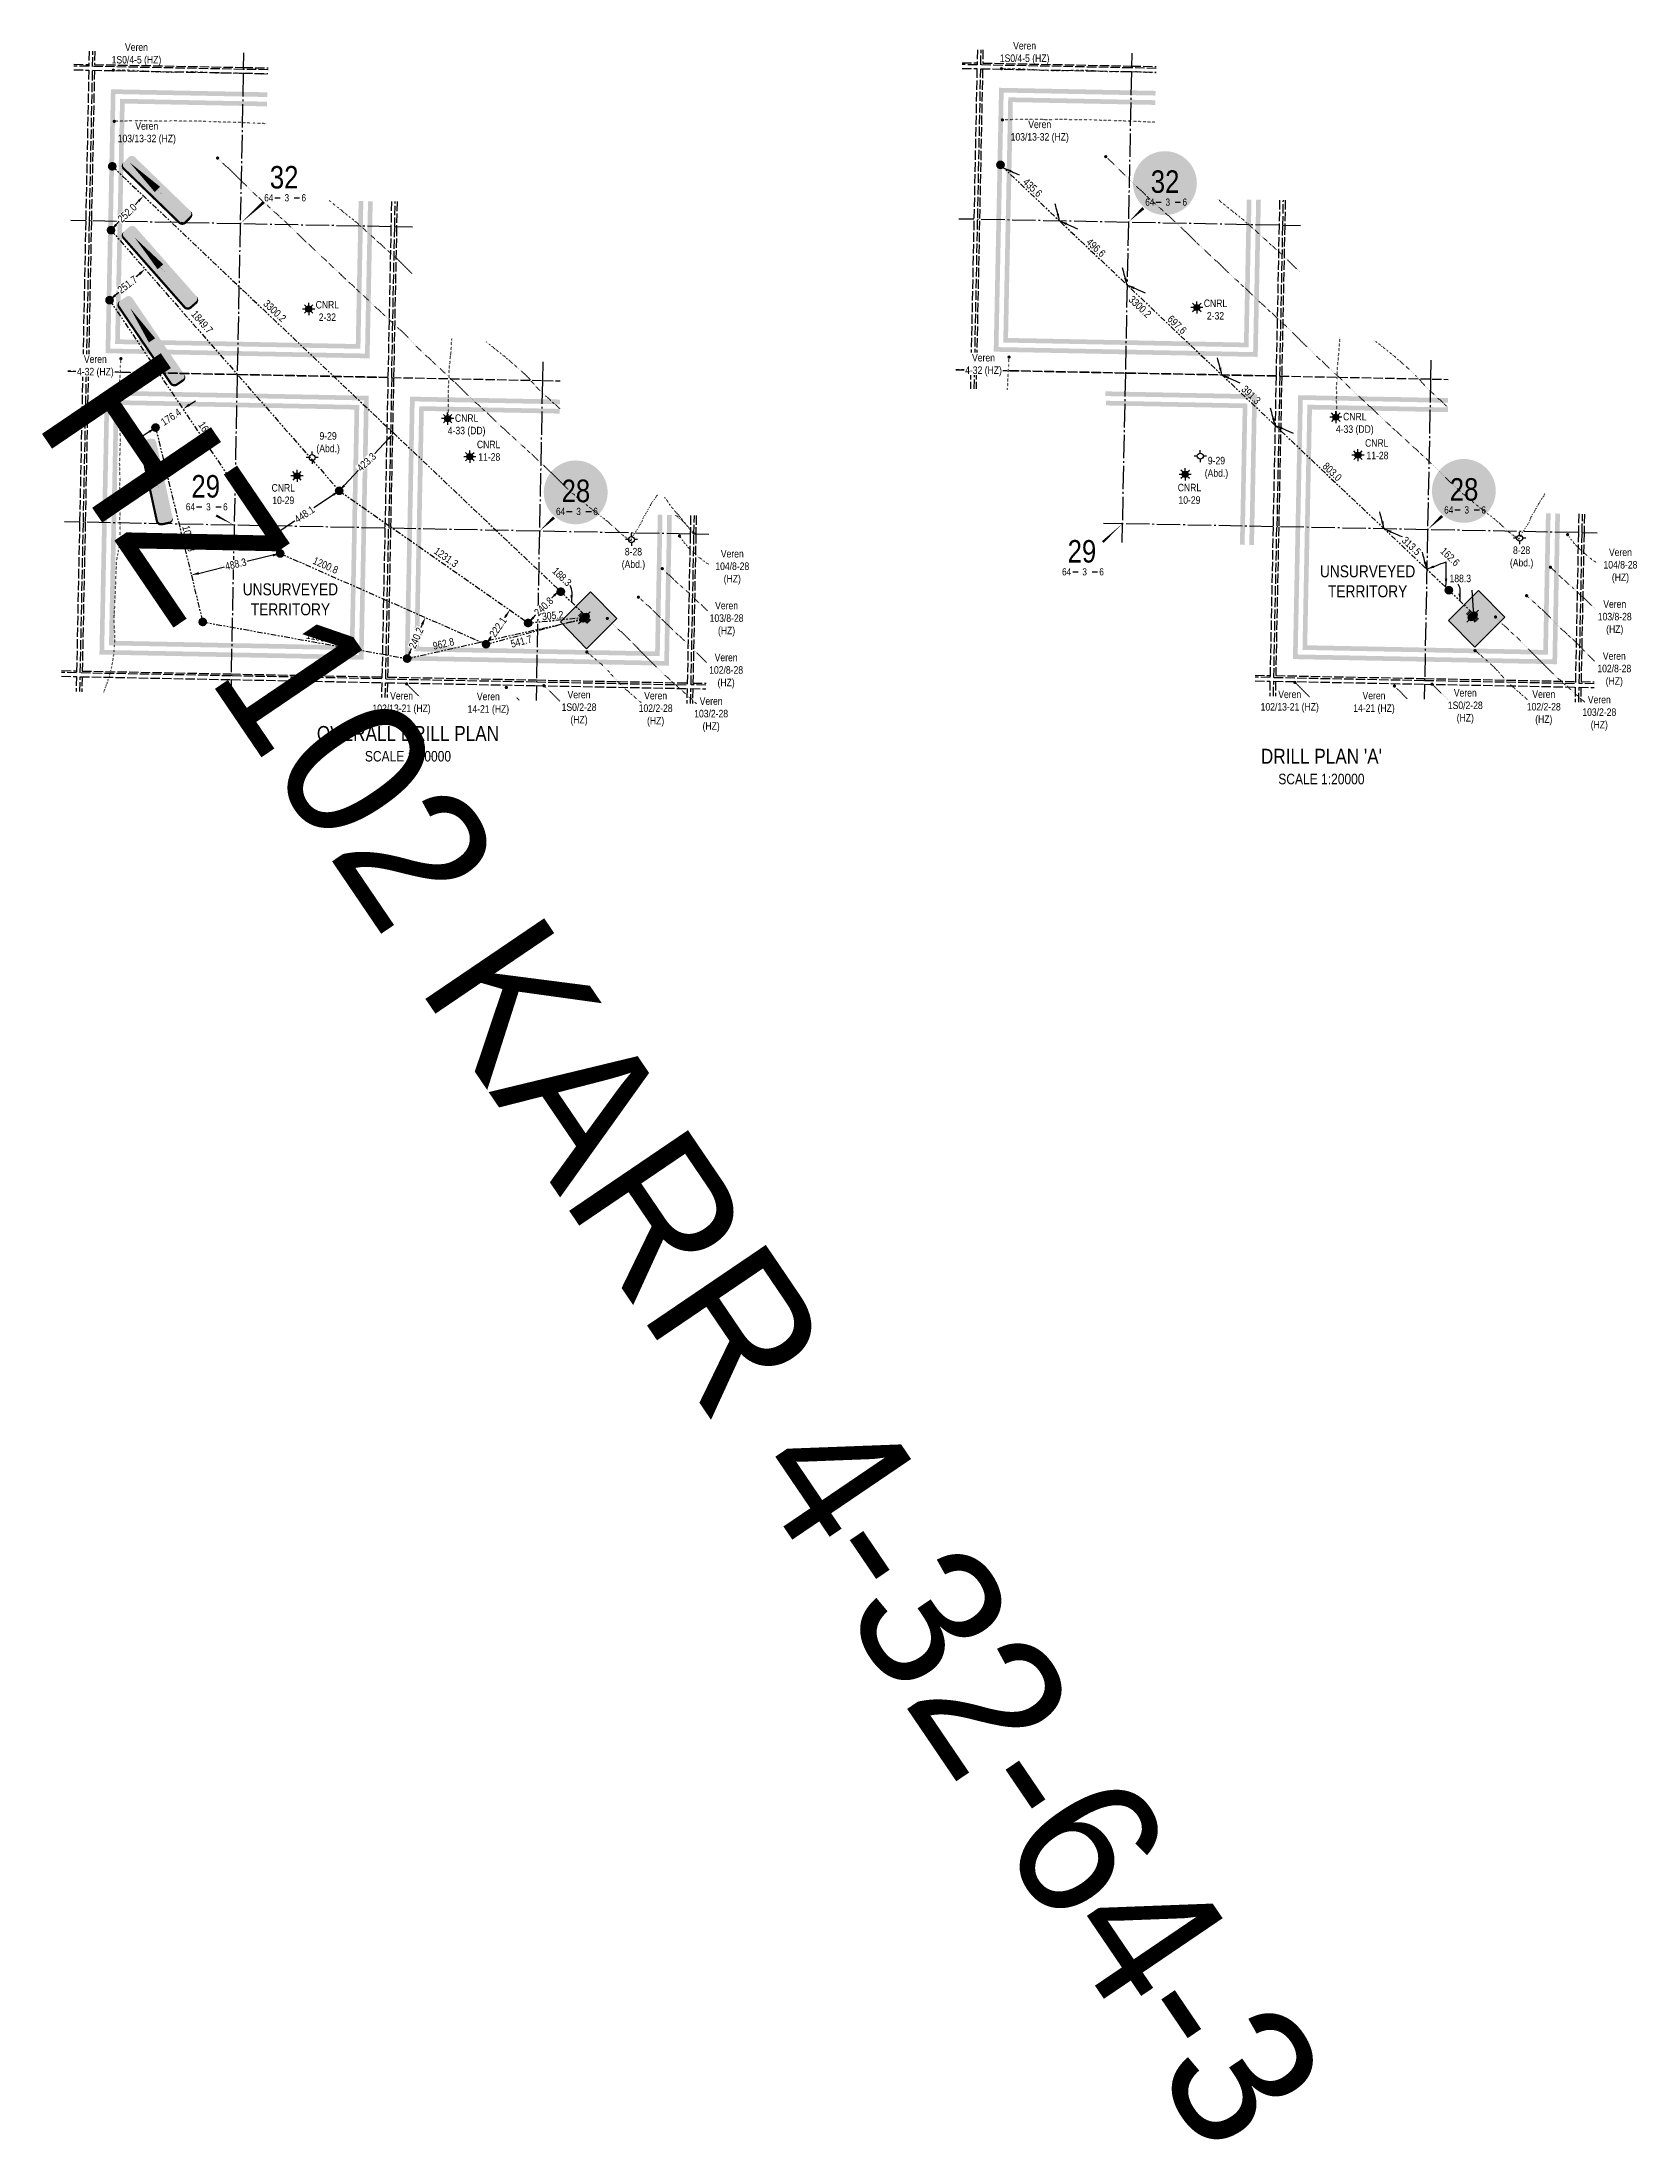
# Model space of a CAD drawing. Extents: x 398369 to 421873, y 6032457 to 6050071.
# Drawn here: x 398369 to 406882, y 6032457 to 6043664 of the extents above; entities that cross this region are included whole.
import ezdxf
from ezdxf.enums import TextEntityAlignment as Align

# ---------------------------------------------------------------- set-up
doc = ezdxf.new("R2018")
doc.units = 0
doc.header["$LTSCALE"] = 5
doc.header["$PDSIZE"] = 0.5
for name, pattern in [('foc-DOT', [1, 0.2, -0.8]), ('foc-DRILLPATH', [14.75, 6, -1.75, 1.75, -1.75, 1.75, -1.75]), ('foc-QUARTERLINE', [33, 25, -3, 2, -3]), ('foc-UNSURVEYED', [12.5, 10, -2.5])]:
    doc.linetypes.add(name, pattern=pattern)
doc.layers.get('Defpoints').update_dxf_attribs({"color": 9})
for name, color, linetype in [('10', 1, 'Continuous'), ('9', 3, 'Continuous'), ('ABADATA-DRILL', 8, 'foc-DOT'), ('ABADATA-DRILL-T', 8, 'Continuous'), ('AS-TARGET-GAS-H', 181, 'Continuous'), ('AS-TARGET-OIL-H', 131, 'Continuous'), ('AS-UNDERLAY-H', 141, 'Continuous'), ('DETAIL-HZ-Existing', 8, 'foc-DOT'), ('DETAIL-T', 7, 'Continuous'), ('L-BD', 7, 'Continuous'), ('L-MON', 1, 'Continuous'), ('L-SECLBL', 7, 'Continuous'), ('L-SECQ', 8, 'foc-QUARTERLINE'), ('L-UNS-T', 3, 'Continuous'), ('L-USEC', 7, 'foc-UNSURVEYED'), ('P-BUFFER-PURPLE-T', 187, 'Continuous'), ('P-PDRILLPATH', 12, 'foc-DRILLPATH'), ('P-PROPOSED', 10, 'Continuous'), ('P-PROPOSED-H', 21, 'Continuous'), ('PROPOSED-SCOPE', 240, 'Continuous')]:
    doc.layers.add(name, color=color, linetype=linetype)
doc.layers.add('DESCRIPTION', color=6, linetype='Continuous', plot=False)
doc.styles.add('20k', font='ARIALN.TTF', dxfattribs={"height": 40})
doc.styles.add('80CG', font='ARIALN.TTF', dxfattribs={"height": 10})
doc.styles.add('80L', font='ARIALN.TTF', dxfattribs={"height": 10})
doc.styles.add('SIMPLEX', font='ARIALN.TTF')
doc.styles.get("Standard").update_dxf_attribs({"font": 'ARIALN.TTF'})
doc.dimstyles.new('Compass 20 000', dxfattribs={"dimscale": 10, "dimtxt": 40, "dimasz": 8, "dimexe": 0.2, "dimexo": 0.0625, "dimgap": 0.5, "dimtad": 0, "dimtih": 1, "dimtoh": 1, "dimdec": 1, "dimzin": 0, "dimdsep": 46, "dimtxsty": '20k', "dimcen": 0.1, "dimse1": 1, "dimse2": 1, "dimclrd": 256, "dimclrt": 256, "dimaunit": 1, "dimadec": 4, "dimazin": 0, "dimtfac": 0.06, "dimtdec": 1, "dimtofl": 0, "dimtmove": 0, "dimatfit": 1, "dimfxl": 0.2, "dimtolj": 1, "dimtzin": 0, "dimlwd": -1, "dimarcsym": 0})
doc.dimstyles.new('Compass 5 000', dxfattribs={"dimscale": 5, "dimtxt": 9, "dimasz": 2, "dimexe": 0.2, "dimexo": 0.0625, "dimgap": 0.5, "dimtad": 0, "dimtih": 1, "dimtoh": 1, "dimzin": 0, "dimdsep": 46, "dimtxsty": '80CG', "dimcen": 0.1, "dimse1": 1, "dimse2": 1, "dimclrd": 256, "dimclrt": 256, "dimaunit": 1, "dimadec": 4, "dimazin": 0, "dimtfac": 0.06, "dimtofl": 0, "dimtmove": 0, "dimatfit": 1, "dimfxl": 0.2, "dimtolj": 1, "dimtzin": 0, "dimlwd": -1, "dimarcsym": 0})

msp = doc.modelspace()

# ---------------------------------------------------------------- texts
at = {"layer": 'ABADATA-DRILL-T', "attachment_point": 1, "style": '80L'}
for s, width, insert, char_height in [('\\pxqc;Veren\\P1S0/4-5 (HZ)', 303.72218, (398721.57, 6043655.871), 39.98267), ('\\pxqc;Veren\\P1S0/4-5 (HZ)', 303.72218, (403461.536, 6043663.699), 39.98267), ('\\pxqc;Veren\\P103/13-32 (HZ)', 308.17914, (398774.427, 6043235.434), 39.98267), ('\\pxqc;Veren\\P103/13-32 (HZ)', 308.17914, (403539.97, 6043244.086), 39.98267), ('\\pxqc;CNRL\\P2-32', 26.51766, (399878.935, 6042281.535), 39.9827), ('\\pxqc;CNRL\\P2-32', 26.51766, (404618.902, 6042289.363), 39.9827), ('\\pxqc;CNRL\\P4-33 (DD)', 204.07598, (400533.443, 6041676.755), 39.9827), ('\\pxqc;CNRL\\P4-33 (DD)', 204.07598, (405273.41, 6041684.584), 39.9827), ('\\pxqc;9-29\\P(Abd.)', 37.20703, (399877.789, 6041581.381), 39.9827), ('\\pxqr;CNRL\\P11-28', 10.13132, (400804.94, 6041536.025), 39.9827), ('\\pxqr;CNRL\\P11-28', 10.13132, (405544.906, 6041543.854), 39.9827), ('\\pxqc;9-29\\P(Abd.)', 37.20703, (404618.639, 6041449.852), 39.9827), ('\\pxqc;CNRL\\P10-29', 18.72321, (399647.634, 6041304.514), 39.9827), ('\\pxqc;CNRL\\P10-29', 18.72321, (404483.772, 6041305.897), 39.9827), ('\\pxqc;8-28\\P(Abd.)', 11.33242, (401520.146, 6040963.775), 39.9827), ('\\pxqc;Veren\\P104/8-28 (HZ)', 70.70709, (402017.913, 6040952.665), 39.98267), ('\\pxqc;8-28\\P(Abd.)', 11.33242, (406260.112, 6040971.603), 39.9827), ('\\pxqc;Veren\\P104/8-28 (HZ)', 70.70709, (406757.88, 6040960.493), 39.98267), ('\\pxqc;Veren\\P103/8-28 (HZ)', 70.70709, (401987.454, 6040675.974), 39.98267), ('\\pxqc;Veren\\P103/8-28 (HZ)', 70.70709, (406727.42, 6040683.802), 39.98267), ('\\pxqc;Veren\\P102/8-28 (HZ)', 70.70709, (401985.114, 6040399), 39.98267), ('\\pxqc;Veren\\P102/8-28 (HZ)', 70.70709, (406725.081, 6040406.828), 39.98267), ('\\pxqc;Veren\\P102/13-21 (HZ)', 307.67212, (400134.505, 6040194.57), 39.98267), ('\\pxqc;Veren\\P1S0/2-28 (HZ)', 213.71467, (401128.5, 6040200.743), 39.98267), ('\\pxqc;Veren\\P102/2-28 (HZ)', 70.70709, (401608.886, 6040195.088), 39.98267), ('\\pxqc;Veren\\P103/2-28 (HZ)', 70.70709, (401905.07, 6040166.299), 39.98267), ('\\pxqc;Veren\\P102/13-21 (HZ)', 307.67212, (404874.472, 6040202.398), 39.98267), ('\\pxqc;Veren\\P1S0/2-28 (HZ)', 213.71467, (405858.454, 6040210.424), 39.98267), ('\\pxqc;Veren\\P102/2-28 (HZ)', 70.70709, (406348.852, 6040202.916), 39.98267), ('\\pxqc;Veren\\P103/2-28 (HZ)', 70.70709, (406645.036, 6040174.127), 39.98267)]:
    msp.add_mtext_dynamic_manual_height_columns(s, width=width, gutter_width=50.022, heights=[0], dxfattribs=dict(at, insert=insert, char_height=char_height))
at = {"layer": 'DETAIL-T', "color": 3, "insert": (404699.326, 6039891.764), "char_height": 79.96535, "width": 996.12818, "attachment_point": 1, "style": '80CG'}
msp.add_mtext("\\pxqc;DRILL PLAN 'A'\\P{\\H0.7x;SCALE 1:20000}", dxfattribs=at)
at = {"layer": 'L-BD'}
for s, rotation, p in [('3300.2', 316.5166441, (399611.74, 6042228.846)), ('3300.2', 316.5166441, (404229.369, 6042250.909)), ('1849.7', 311.2024704, (399224.014, 6042169.39)), ('1231.3', 325.0401058, (400525.952, 6040914.091))]:
    msp.add_text(s, height=39.9827, rotation=rotation, dxfattribs=at).set_placement(p, align=Align.MIDDLE_CENTER)
msp.add_text('188.3', height=39.9827, dxfattribs=at).set_placement((405938.554, 6040800.95), align=Align.MIDDLE_CENTER)
at = {"layer": 'P-BUFFER-PURPLE-T'}
for s, p in [('435.6', (403656.03, 6042886.875)), ('496.6', (403994.089, 6042566.256)), ('697.6', (404427.163, 6042155.523)), ('391.3', (404822.031, 6041781.025)), ('803.0', (405255.105, 6041370.292)), ('162.6', (405884.022, 6040916.659))]:
    msp.add_text(s, height=39.9827, rotation=316.5166441, dxfattribs=at).set_placement(p, align=Align.MIDDLE_CENTER)

# ---------------------------------------------------------------- blocks, each defined once
blk = doc.blocks.new('L-SECLBL')
at = {"layer": '9', "color": 7}
for p, q in [((-5.1, -27.8), (-12.3, -27.8)), ((20.7, -27.8), (13.5, -27.8))]:
    blk.add_line(p, q, dxfattribs=at)
at = {"layer": '10', "color": 2, "style": 'SIMPLEX'}
blk.add_attdef('SEC', text='', height=30, dxfattribs=at).set_placement((0, 0), align=Align.MIDDLE)
at = {"layer": '10', "color": 5, "style": '80L'}
blk.add_attdef('TWP', text='', height=9.5, dxfattribs=at).set_placement((-14.4, -27.4), align=Align.MIDDLE_RIGHT)
blk.add_attdef('RGE', text='', height=9.5, dxfattribs=at).set_placement((3.6, -27.4), align=Align.MIDDLE_CENTER)
blk.add_attdef('MER', text='', height=9.5, dxfattribs=at).set_placement((23.2, -27.4), align=Align.MIDDLE_LEFT)
blk = doc.blocks.new('GABD')
for p, q in [((-0.81, 0), (-1.62, 0)), ((0, 0.81), (0, 1.62)), ((1.62, 0), (0.81, 0)), ((0, -0.81), (0, -1.62))]:
    blk.add_line(p, q)
blk.add_circle((0, 0), 0.8)
blk = doc.blocks.new('BH_Existing')
at = {"layer": 'DETAIL-HZ-Existing'}
h = blk.add_hatch(color=256, dxfattribs=at)
h.dxf.hatch_style = 1
edge = h.paths.add_edge_path()
edge.add_arc((0, 0), 0.45, 0, 360)
blk = doc.blocks.new('GAS')
h = blk.add_hatch(color=255)
h.dxf.hatch_style = 1
edge = h.paths.add_edge_path()
edge.add_arc((0, 0), 0.9, 0, 360)
for p, q in [((-0.81, 0), (-1.62, 0)), ((-0.57, 0.57), (-1.14, 1.14)), ((0, 0.81), (0, 1.62)), ((0.57, 0.57), (1.14, 1.14)), ((1.62, 0), (0.81, 0)), ((-0.57, -0.57), (-1.14, -1.14)), ((0, -0.81), (0, -1.62)), ((1.14, -1.14), (0.57, -0.57))]:
    blk.add_line(p, q)
blk.add_circle((0, 0), 0.8)
blk = doc.blocks.new('*U48')
h = blk.add_hatch(color=254)
edge = h.paths.add_edge_path()
edge.add_line((-51.5, -11.5), (51.5, -11.5))
edge.add_arc((51.5, -5.5), 6, 270, 360)
edge.add_line((57.5, -5.5), (57.5, 4))
edge.add_arc((51.5, 4), 6, 0, 90)
edge.add_line((51.5, 10), (-51.5, 10))
edge.add_arc((-51.5, 4), 6, 90, 180)
edge.add_line((-57.5, 4), (-57.5, -5.5))
edge.add_arc((-51.5, -5.5), 6, 180, 270)
at = {"color": 1, "flags": 128}
blk.add_lwpolyline([(-51.5, -11.5, 3, 3, 0), (51.5, -11.5, 3, 3, 0.414214), (57.5, -5.5, 3, 3, 0), (57.5, 4, 3, 0, 0.414214), (51.5, 10, 0, 0, 0), (-51.5, 10, 0, 0, 0.414214), (-57.5, 4, 0, 0, 0), (-57.5, -5.5, 0, 3, 0.414214)], format="xyseb", close=True, dxfattribs=at)
blk.add_lwpolyline([(-51.7, 0, 0, 10, 0), (0, 0, 5, 5, 0)], format="xyseb", dxfattribs=at)
at = {"color": 1, "lineweight": 30, "flags": 104}
blk.add_attdef('ENTER_TEXT', text='', height=10, dxfattribs=at).set_placement((-0.3, 0), align=Align.MIDDLE_CENTER)
blk = doc.blocks.new('*U80')
h = blk.add_hatch(color=254)
edge = h.paths.add_edge_path()
edge.add_line((-61.5, -11.5), (61.5, -11.5))
edge.add_arc((61.5, -5.5), 6, 270, 360)
edge.add_line((67.5, -5.5), (67.5, 4))
edge.add_arc((61.5, 4), 6, 0, 90)
edge.add_line((61.5, 10), (-61.5, 10))
edge.add_arc((-61.5, 4), 6, 90, 180)
edge.add_line((-67.5, 4), (-67.5, -5.5))
edge.add_arc((-61.5, -5.5), 6, 180, 270)
at = {"color": 1, "flags": 128}
blk.add_lwpolyline([(-61.5, -11.5, 3, 3, 0), (61.5, -11.5, 3, 3, 0.414214), (67.5, -5.5, 3, 3, 0), (67.5, 4, 3, 0, 0.414214), (61.5, 10, 0, 0, 0), (-61.5, 10, 0, 0, 0.414214), (-67.5, 4, 0, 0, 0), (-67.5, -5.5, 0, 3, 0.414214)], format="xyseb", close=True, dxfattribs=at)
blk.add_lwpolyline([(-51.7, 0, 0, 10, 0), (0, 0, 5, 5, 0)], format="xyseb", dxfattribs=at)
at = {"color": 1, "lineweight": 30, "flags": 104}
blk.add_attdef('ENTER_TEXT', text='', height=10, dxfattribs=at).set_placement((-0.3, 0), align=Align.MIDDLE_CENTER)
blk = doc.blocks.new('WC')
at = {"layer": 'L-MON'}
h = blk.add_hatch(color=255, dxfattribs=at)
h.dxf.hatch_style = 1
edge = h.paths.add_edge_path()
edge.add_arc((0, 0), 0.9, 0, 360)
at = {"layer": 'L-MON', "color": 240, "flags": 128}
for points in [[(-0.62, 0.5), (-1.23, 1.12)], [(0.52, 0.61), (1.13, 1.21)], [(-1.18, -1.18), (-0.56, -0.57)], [(1.16, -1.18), (0.56, -0.57)]]:
    blk.add_lwpolyline(points, dxfattribs=at)
at = {"layer": 'L-MON', "color": 240}
for radius in [0.8, 0.373]:
    blk.add_circle((0, 0), radius, dxfattribs=at)
blk = doc.blocks.new('plbh')
at = {"layer": 'L-MON'}
h = blk.add_hatch(color=255, dxfattribs=at)
h.dxf.hatch_style = 1
edge = h.paths.add_edge_path()
edge.add_arc((0, 0), 1.16, 0, 360)
h = blk.add_hatch(color=256, dxfattribs=at)
h.dxf.hatch_style = 1
h.paths.add_polyline_path([(-0.96, 0, 1), (0.96, 0, 1)])
h.paths.add_polyline_path([(0.91, 0, -1), (-0.91, 0, -1)], flags=16)
h.paths.add_polyline_path([(0.45, 0, -1), (-0.45, 0, -1)], flags=0)
h = blk.add_hatch(color=256, dxfattribs=at)
h.dxf.hatch_style = 1
h.paths.add_polyline_path([(-0.45, 0, 1), (0.45, 0, 1)])
h.paths.add_polyline_path([(0.4, 0, -1), (-0.4, 0, -1)], flags=16)
at = {"layer": 'L-MON', "color": 240}
for radius in [0.96, 0.91, 0.45, 0.4]:
    blk.add_circle((0, 0), radius, dxfattribs=at)
blk = doc.blocks.new('*D88')
at = {"layer": 'PROPOSED-SCOPE', "transparency": 16777216}
for p, q in [((400399, 6040556), (400391, 6040538)), ((400334, 6040410), (400342, 6040428))]:
    blk.add_line(p, q, dxfattribs=at)
for points in [[(400392, 6040559), (400405, 6040553), (400415, 6040593)], [(400328, 6040412), (400340, 6040407), (400318, 6040373)]]:
    blk.add_solid(points, dxfattribs=at)
at = {"layer": 'PROPOSED-SCOPE', "transparency": 16777216, "insert": (400366, 6040483), "char_height": 40, "attachment_point": 5, "rotation": 66.2306, "style": '20k', "bg_fill": 3, "box_fill_scale": 1.1, "bg_fill_color": 256, "bg_fill_true_color": 13158600, "bg_fill_transparency": 0}
blk.add_mtext('\\A1;240.2', dxfattribs=at)
at = {"layer": 'Defpoints', "color": 0, "transparency": 16777216}
for p in [(400415, 6040593), (400415, 6040593), (400318, 6040373)]:
    blk.add_point(p, dxfattribs=at)
blk = doc.blocks.new('*D89')
at = {"layer": 'PROPOSED-SCOPE', "transparency": 16777216}
for p, q in [((400843, 6040599), (400835, 6040588)), ((400762, 6040483), (400770, 6040494))]:
    blk.add_line(p, q, dxfattribs=at)
for points in [[(400838, 6040603), (400849, 6040595), (400866, 6040632)], [(400756, 6040486), (400767, 6040479), (400739, 6040450)]]:
    blk.add_solid(points, dxfattribs=at)
at = {"layer": 'PROPOSED-SCOPE', "transparency": 16777216, "insert": (400803, 6040541), "char_height": 40, "attachment_point": 5, "rotation": 55.0639, "style": '20k', "bg_fill": 3, "box_fill_scale": 1.1, "bg_fill_color": 256, "bg_fill_true_color": 13158600, "bg_fill_transparency": 0}
blk.add_mtext('\\A1;222.1', dxfattribs=at)
at = {"layer": 'Defpoints', "color": 0, "transparency": 16777216}
for p in [(400866, 6040632), (400866, 6040632), (400739, 6040450)]:
    blk.add_point(p, dxfattribs=at)
blk = doc.blocks.new('*D90')
at = {"layer": 'PROPOSED-SCOPE', "transparency": 16777216}
for p, q in [((401102, 6040709), (401089, 6040695)), ((400992, 6040592), (401005, 6040607))]:
    blk.add_line(p, q, dxfattribs=at)
for points in [[(401097, 6040713), (401107, 6040704), (401130, 6040738)], [(400987, 6040597), (400996, 6040588), (400964, 6040563)]]:
    blk.add_solid(points, dxfattribs=at)
at = {"layer": 'PROPOSED-SCOPE', "transparency": 16777216, "insert": (401047, 6040651), "char_height": 40, "attachment_point": 5, "rotation": 43.2306, "style": '20k', "bg_fill": 3, "box_fill_scale": 1.1, "bg_fill_color": 256, "bg_fill_true_color": 13158600, "bg_fill_transparency": 0}
blk.add_mtext('\\A1;240.8', dxfattribs=at)
at = {"layer": 'Defpoints', "color": 0, "transparency": 16777216}
for p in [(401130, 6040738), (401130, 6040738), (400964, 6040563)]:
    blk.add_point(p, dxfattribs=at)
blk = doc.blocks.new('*D91')
at = {"layer": 'Defpoints', "color": 0, "transparency": 16777216}
for p in [(400247, 6041576), (400247, 6041576), (399955, 6041269)]:
    blk.add_point(p, dxfattribs=at)
at = {"layer": 'PROPOSED-SCOPE', "transparency": 16777216}
for p, q in [((400219, 6041546), (400143, 6041466)), ((399983, 6041298), (400059, 6041378))]:
    blk.add_line(p, q, dxfattribs=at)
for points in [[(400214, 6041551), (400224, 6041542), (400247, 6041576)], [(399978, 6041302), (399988, 6041293), (399955, 6041269)]]:
    blk.add_solid(points, dxfattribs=at)
at = {"layer": 'PROPOSED-SCOPE', "transparency": 16777216, "insert": (400101, 6041422), "char_height": 40, "attachment_point": 5, "rotation": 43.2306, "style": '20k', "bg_fill": 3, "box_fill_scale": 1.1, "bg_fill_color": 256, "bg_fill_true_color": 13158600, "bg_fill_transparency": 0}
blk.add_mtext('\\A1;423.3', dxfattribs=at)
blk = doc.blocks.new('*D92')
at = {"layer": 'Defpoints', "color": 0, "transparency": 16777216}
for p in [(399955, 6041269), (399584, 6041018), (399584, 6041018)]:
    blk.add_point(p, dxfattribs=at)
at = {"layer": 'PROPOSED-SCOPE', "transparency": 16777216}
for p, q in [((399922, 6041246), (399818, 6041176)), ((399617, 6041041), (399722, 6041111))]:
    blk.add_line(p, q, dxfattribs=at)
for points in [[(399919, 6041252), (399926, 6041241), (399955, 6041269)], [(399613, 6041046), (399621, 6041035), (399584, 6041018)]]:
    blk.add_solid(points, dxfattribs=at)
at = {"layer": 'PROPOSED-SCOPE', "transparency": 16777216, "insert": (399770, 6041143), "char_height": 40, "attachment_point": 5, "rotation": 33.2306, "style": '20k', "bg_fill": 3, "box_fill_scale": 1.1, "bg_fill_color": 256, "bg_fill_true_color": 13158600, "bg_fill_transparency": 0}
blk.add_mtext('\\A1;448.1', dxfattribs=at)
blk = doc.blocks.new('*D93')
at = {"layer": 'Defpoints', "color": 0, "transparency": 16777216}
for p in [(399641, 6040934), (399166, 6040819), (399166, 6040819)]:
    blk.add_point(p, dxfattribs=at)
at = {"layer": 'PROPOSED-SCOPE', "transparency": 16777216}
for p, q in [((399602, 6040925), (399463, 6040891)), ((399205, 6040828), (399344, 6040862))]:
    blk.add_line(p, q, dxfattribs=at)
for points in [[(399600, 6040931), (399603, 6040918), (399641, 6040934)], [(399204, 6040835), (399207, 6040822), (399166, 6040819)]]:
    blk.add_solid(points, dxfattribs=at)
at = {"layer": 'PROPOSED-SCOPE', "transparency": 16777216, "insert": (399403, 6040877), "char_height": 40, "attachment_point": 5, "rotation": 13.2306, "style": '20k', "bg_fill": 3, "box_fill_scale": 1.1, "bg_fill_color": 256, "bg_fill_true_color": 13158600, "bg_fill_transparency": 0}
blk.add_mtext('\\A1;488.3', dxfattribs=at)
blk = doc.blocks.new('*D94')
at = {"layer": 'PROPOSED-SCOPE', "transparency": 16777216}
for p, q in [((399155, 6041727), (399188, 6041749)), ((398942, 6041584), (398909, 6041562))]:
    blk.add_line(p, q, dxfattribs=at)
for points in [[(399151, 6041733), (399159, 6041722), (399122, 6041705)], [(398938, 6041589), (398946, 6041578), (398975, 6041606)]]:
    blk.add_solid(points, dxfattribs=at)
at = {"layer": 'PROPOSED-SCOPE', "transparency": 16777216, "insert": (399058, 6041662), "char_height": 40, "attachment_point": 5, "rotation": 33.2306, "style": '20k', "bg_fill": 3, "box_fill_scale": 1.1, "bg_fill_color": 256, "bg_fill_true_color": 13158600, "bg_fill_transparency": 0}
blk.add_mtext('\\A1;176.4', dxfattribs=at)
at = {"layer": 'Defpoints', "color": 0, "transparency": 16777216}
for p in [(398976, 6041606), (399122, 6041705), (399122, 6041705)]:
    blk.add_point(p, dxfattribs=at)
blk = doc.blocks.new('*D95')
at = {"layer": 'PROPOSED-SCOPE', "transparency": 16777216}
for p, q in [((398889, 6042425), (398870, 6042409)), ((398760, 6042312), (398779, 6042329))]:
    blk.add_line(p, q, dxfattribs=at)
for points in [[(398885, 6042431), (398894, 6042420), (398919, 6042452)], [(398756, 6042317), (398765, 6042307), (398730, 6042286)]]:
    blk.add_solid(points, dxfattribs=at)
at = {"layer": 'PROPOSED-SCOPE', "transparency": 16777216, "insert": (398825, 6042369), "char_height": 40, "attachment_point": 5, "rotation": 37.2306, "style": '20k', "bg_fill": 3, "box_fill_scale": 1.1, "bg_fill_color": 256, "bg_fill_true_color": 13158600, "bg_fill_transparency": 0}
blk.add_mtext('\\A1;251.7', dxfattribs=at)
at = {"layer": 'Defpoints', "color": 0, "transparency": 16777216}
for p in [(398919, 6042452), (398919, 6042452), (398730, 6042286)]:
    blk.add_point(p, dxfattribs=at)
blk = doc.blocks.new('*D96')
at = {"layer": 'PROPOSED-SCOPE', "transparency": 16777216}
for p, q in [((398883, 6042813), (398866, 6042795)), ((398765, 6042689), (398782, 6042707))]:
    blk.add_line(p, q, dxfattribs=at)
for points in [[(398879, 6042818), (398888, 6042809), (398911, 6042842)], [(398760, 6042693), (398770, 6042684), (398738, 6042660)]]:
    blk.add_solid(points, dxfattribs=at)
at = {"layer": 'PROPOSED-SCOPE', "transparency": 16777216, "insert": (398824, 6042751), "char_height": 40, "attachment_point": 5, "rotation": 43.2306, "style": '20k', "bg_fill": 3, "box_fill_scale": 1.1, "bg_fill_color": 256, "bg_fill_true_color": 13158600, "bg_fill_transparency": 0}
blk.add_mtext('\\A1;252.0', dxfattribs=at)
at = {"layer": 'Defpoints', "color": 0, "transparency": 16777216}
for p in [(398911, 6042842), (398911, 6042842), (398738, 6042660)]:
    blk.add_point(p, dxfattribs=at)

# ---------------------------------------------------------------- hatches: boundary and pattern name
at = {"layer": 'AS-TARGET-GAS-H'}
h = msp.add_hatch(color=256, dxfattribs=at)
h.dxf.hatch_style = 1
h.paths.add_polyline_path([(400084.268, 6042814.448), (400059.281, 6042814.828), (400044.046, 6042051.817), (398784.968, 6042076.506), (398810.549, 6043335.053), (399570.316, 6043320.155), (399570.995, 6043345.136), (398786.072, 6043360.527), (398759.476, 6042052.012), (400068.532, 6042026.343)])
h = msp.add_hatch(color=256, dxfattribs=at)
h.dxf.hatch_style = 1
h.paths.add_polyline_path([(404824.234, 6042822.276), (404799.248, 6042822.656), (404784.013, 6042059.646), (403524.934, 6042084.334), (403550.515, 6043342.881), (404310.283, 6043327.983), (404310.962, 6043352.964), (403526.039, 6043368.355), (403499.442, 6042059.84), (404808.498, 6042034.172)])
h = msp.add_hatch(color=256, dxfattribs=at)
h.dxf.hatch_style = 1
h.paths.add_polyline_path([(398726.785, 6040443.689), (398753.382, 6041752.204), (400062.545, 6041726.533), (400036.418, 6040418.009)])
h.paths.add_polyline_path([(398752.277, 6040468.183), (398777.858, 6041726.73), (400037.062, 6041702.039), (400011.932, 6040443.483)], flags=16)
h = msp.add_hatch(color=256, dxfattribs=at)
h.dxf.hatch_style = 1
h.paths.add_polyline_path([(401132.786, 6041705.547), (400382.462, 6041720.26), (400356.335, 6040411.736), (401665.968, 6040386.056), (401680.756, 6041140.26), (401655.772, 6041140.75), (401641.473, 6040411.53), (400381.818, 6040436.23), (400406.948, 6041694.786), (401132.48, 6041680.559)])
h = msp.add_hatch(color=256, dxfattribs=at)
h.dxf.hatch_style = 1
h.paths.add_polyline_path([(404762.468, 6040980.652), (404787.453, 6040980.163), (404802.512, 6041734.361), (404047.993, 6041749.156), (404047.489, 6041724.172), (404777.029, 6041709.867)])
h = msp.add_hatch(color=256, dxfattribs=at)
h.dxf.hatch_style = 1
h.paths.add_polyline_path([(405872.752, 6041713.376), (405122.429, 6041728.088), (405096.301, 6040419.564), (406405.934, 6040393.884), (406420.723, 6041148.088), (406395.738, 6041148.578), (406381.44, 6040419.359), (405121.784, 6040444.058), (405146.914, 6041702.614), (405872.447, 6041688.388)])
at = {"layer": 'AS-TARGET-OIL-H'}
h = msp.add_hatch(color=256, dxfattribs=at)
h.dxf.hatch_style = 1
h.paths.add_polyline_path([(400134.241, 6042813.688), (400109.254, 6042814.068), (400093.017, 6042000.869), (398733.983, 6042027.518), (398761.595, 6043386.001), (399571.674, 6043370.116), (399572.353, 6043395.097), (398737.119, 6043411.474), (398708.491, 6042003.024), (400117.503, 6041975.395)])
h = msp.add_hatch(color=256, dxfattribs=at)
h.dxf.hatch_style = 1
h.paths.add_polyline_path([(404874.207, 6042821.516), (404849.221, 6042821.896), (404832.984, 6042008.698), (403473.95, 6042035.346), (403501.562, 6043393.829), (404311.641, 6043377.944), (404312.32, 6043402.925), (403477.085, 6043419.303), (403448.458, 6042010.852), (404857.469, 6041983.223)])
h = msp.add_hatch(color=256, dxfattribs=at)
h.dxf.hatch_style = 1
h.paths.add_polyline_path([(398675.801, 6040394.701), (398704.429, 6041803.152), (400113.512, 6041775.522), (400085.389, 6040367.061)])
h.paths.add_polyline_path([(398701.293, 6040419.195), (398728.905, 6041777.678), (400088.029, 6041751.027), (400060.904, 6040392.535)], flags=16)
h = msp.add_hatch(color=256, dxfattribs=at)
h.dxf.hatch_style = 1
h.paths.add_polyline_path([(401133.396, 6041755.523), (400333.491, 6041771.208), (400305.368, 6040362.747), (401714.957, 6040335.107), (401730.725, 6041139.28), (401705.741, 6041139.77), (401690.462, 6040360.582), (400330.852, 6040387.242), (400357.977, 6041745.734), (401133.091, 6041730.535)])
h = msp.add_hatch(color=256, dxfattribs=at)
h.dxf.hatch_style = 1
h.paths.add_polyline_path([(404812.437, 6040979.673), (404837.421, 6040979.183), (404853.478, 6041783.35), (404044.357, 6041799.216), (404043.998, 6041774.205), (404827.995, 6041758.856)])
h = msp.add_hatch(color=256, dxfattribs=at)
h.dxf.hatch_style = 1
h.paths.add_polyline_path([(405873.363, 6041763.352), (405073.458, 6041779.036), (405045.335, 6040370.576), (406454.923, 6040342.936), (406470.692, 6041147.109), (406445.707, 6041147.598), (406430.429, 6040368.41), (405070.818, 6040395.07), (405097.943, 6041753.562), (405873.057, 6041738.364)])
at = {"layer": 'AS-UNDERLAY-H'}
h = msp.add_hatch(color=256, dxfattribs=at)
h.dxf.hatch_style = 1
edge = h.paths.add_edge_path()
edge.add_arc((404362.255, 6042910.66), 170.373, 0, 360)
h = msp.add_hatch(color=256, dxfattribs=at)
h.dxf.hatch_style = 1
edge = h.paths.add_edge_path()
edge.add_arc((401217.65, 6041260.224), 170.373, 0, 360)
h = msp.add_hatch(color=256, dxfattribs=at)
h.dxf.hatch_style = 1
edge = h.paths.add_edge_path()
edge.add_arc((405957.616, 6041268.052), 170.373, 0, 360)
at = {"layer": 'P-PROPOSED-H'}
h = msp.add_hatch(color=256, dxfattribs=at)
h.dxf.hatch_style = 1
h.paths.add_polyline_path([(401436.247, 6040586.396), (401275.849, 6040425.603), (401135.862, 6040568.482), (401296.261, 6040729.275)])
h = msp.add_hatch(color=256, dxfattribs=at)
h.dxf.hatch_style = 1
h.paths.add_polyline_path([(406176.213, 6040594.224), (406015.815, 6040433.431), (405875.829, 6040576.31), (406036.227, 6040737.103)])

# ---------------------------------------------------------------- linework, layer by layer
at = {"layer": 'ABADATA-DRILL', "flags": 128}
for points in [[(399574.968, 6043491.304), (399566.857, 6043491.556), (399557.292, 6043491.894), (399547.698, 6043492.283), (399538.125, 6043492.721), (399528.503, 6043493.25), (399518.922, 6043493.778), (399509.3, 6043494.307), (399499.719, 6043494.826), (399490.055, 6043495.256), (399480.469, 6043495.534), (399470.772, 6043495.775), (399451.585, 6043496.132), (399442.005, 6043496.25), (399432.465, 6043496.348), (399422.786, 6043496.478), (399413.178, 6043496.657), (399403.58, 6043496.885), (399394.002, 6043497.044), (399384.401, 6043497.112), (399374.77, 6043497.151), (399365.178, 6043497.12), (399345.994, 6043497.127), (399336.364, 6043497.206), (399326.864, 6043497.303), (399317.204, 6043497.433), (399307.536, 6043497.612), (399297.889, 6043497.872), (399288.265, 6043498.261), (399278.632, 6043498.691), (399269.081, 6043499.238), (399259.523, 6043499.966), (399249.946, 6043500.725), (399240.329, 6043501.464), (399230.77, 6043502.112), (399221.138, 6043502.641), (399211.454, 6043503.031), (399201.917, 6043503.279), (399192.391, 6043503.556), (399182.737, 6043503.946), (399173.28, 6043504.222), (399163.76, 6043504.299), (399154.177, 6043504.267), (399144.772, 6043504.112), (399135.196, 6043503.86), (399125.668, 6043503.567), (399116.07, 6043503.246), (399106.501, 6043502.894), (399096.961, 6043502.451), (399087.338, 6043501.9), (399077.697, 6043501.429), (399068.12, 6043501.197), (399058.539, 6043501.226), (399048.951, 6043501.434), (399039.454, 6043501.681), (399029.858, 6043501.949), (399020.281, 6043502.228), (399010.645, 6043502.527), (399001.049, 6043502.796), (398991.472, 6043503.034), (398981.916, 6043503.332), (398972.331, 6043503.68), (398962.727, 6043504.089), (398953.134, 6043504.547), (398943.674, 6043505.153), (398934.095, 6043505.802), (398924.515, 6043506.41), (398914.924, 6043506.969), (398905.363, 6043507.507), (398895.784, 6043508.165), (398886.227, 6043508.933), (398876.661, 6043509.731), (398867.114, 6043510.489), (398857.546, 6043511.207), (398847.947, 6043511.836), (398838.374, 6043512.294), (398828.808, 6043512.612), (398819.211, 6043512.85), (398809.622, 6043512.999), (398800.071, 6043513.047), (398790.471, 6043513.105), (398780.87, 6043513.184), (398769.99, 6043513.278), (398750.002, 6043513.54)], [(404314.935, 6043499.133), (404306.824, 6043499.384), (404297.258, 6043499.722), (404287.664, 6043500.111), (404278.091, 6043500.549), (404268.47, 6043501.078), (404258.888, 6043501.607), (404249.267, 6043502.136), (404239.685, 6043502.654), (404230.022, 6043503.084), (404220.435, 6043503.363), (404210.738, 6043503.603), (404191.551, 6043503.96), (404181.972, 6043504.078), (404172.432, 6043504.176), (404162.753, 6043504.306), (404153.144, 6043504.485), (404143.547, 6043504.713), (404133.968, 6043504.872), (404124.368, 6043504.94), (404114.737, 6043504.98), (404105.144, 6043504.948), (404085.96, 6043504.955), (404076.33, 6043505.034), (404066.83, 6043505.131), (404057.171, 6043505.261), (404047.503, 6043505.441), (404037.856, 6043505.7), (404028.232, 6043506.089), (404018.598, 6043506.519), (404009.047, 6043507.067), (403999.49, 6043507.795), (403989.913, 6043508.553), (403980.295, 6043509.292), (403970.736, 6043509.94), (403961.105, 6043510.469), (403951.421, 6043510.86), (403941.884, 6043511.107), (403932.357, 6043511.384), (403922.703, 6043511.774), (403913.247, 6043512.05), (403903.726, 6043512.127), (403894.144, 6043512.095), (403884.739, 6043511.94), (403875.162, 6043511.688), (403865.634, 6043511.395), (403856.036, 6043511.074), (403846.468, 6043510.722), (403836.927, 6043510.279), (403827.304, 6043509.728), (403817.663, 6043509.257), (403808.087, 6043509.026), (403798.506, 6043509.054), (403788.918, 6043509.262), (403779.421, 6043509.509), (403769.824, 6043509.778), (403760.248, 6043510.056), (403750.612, 6043510.355), (403741.015, 6043510.624), (403731.438, 6043510.862), (403721.882, 6043511.16), (403712.297, 6043511.508), (403702.693, 6043511.917), (403693.1, 6043512.376), (403683.641, 6043512.982), (403674.061, 6043513.63), (403664.482, 6043514.238), (403654.891, 6043514.797), (403645.329, 6043515.335), (403635.75, 6043515.993), (403626.194, 6043516.761), (403616.628, 6043517.559), (403607.081, 6043518.317), (403597.513, 6043519.035), (403587.913, 6043519.664), (403578.341, 6043520.122), (403568.775, 6043520.44), (403559.178, 6043520.679), (403549.589, 6043520.827), (403540.038, 6043520.875), (403530.437, 6043520.933), (403520.837, 6043521.012), (403509.957, 6043521.106), (403489.968, 6043521.369)], [(399567.794, 6043227.385), (399560.229, 6043227.754), (399545.737, 6043228.329), (399531.344, 6043228.812), (399516.862, 6043229.367), (399502.653, 6043230.076), (399493.071, 6043230.554), (399483.488, 6043231.013), (399473.916, 6043231.531), (399464.333, 6043231.989), (399454.758, 6043232.317), (399445.222, 6043232.615), (399435.626, 6043232.943), (399426.052, 6043233.312), (399416.468, 6043233.74), (399406.875, 6043234.178), (399397.301, 6043234.567), (399387.725, 6043234.865), (399378.149, 6043235.153), (399368.563, 6043235.451), (399358.927, 6043235.751), (399349.342, 6043236.099), (399339.816, 6043236.386), (399330.237, 6043236.575), (399320.648, 6043236.693), (399311.069, 6043236.841), (399301.48, 6043236.99), (399291.782, 6043237.2), (399282.207, 6043237.519), (399272.614, 6043237.977), (399263.092, 6043238.484), (399253.521, 6043239.032), (399243.95, 6043239.601), (399234.308, 6043240.1), (399224.705, 6043240.519), (399215.099, 6043240.818), (399205.519, 6043240.926), (399195.918, 6043240.965), (399186.357, 6043241.002), (399176.756, 6043241.051), (399167.125, 6043241.1), (399157.554, 6043241.148), (399147.961, 6043241.107), (399138.377, 6043240.965), (399128.774, 6043240.924), (399119.164, 6043241.033), (399109.567, 6043241.261), (399099.993, 6043241.649), (399090.419, 6043242.058), (399080.832, 6043242.326), (399071.291, 6043242.374), (399061.587, 6043242.244), (399051.931, 6043242.044), (399042.344, 6043241.772), (399032.766, 6043241.45), (399023.179, 6043241.188), (399013.634, 6043241.046), (398994.411, 6043241.074), (398984.832, 6043241.222), (398975.244, 6043241.43), (398965.656, 6043241.619), (398956.068, 6043241.797), (398946.471, 6043242.036), (398927.225, 6043242.454), (398917.665, 6043242.542), (398908.094, 6043242.59), (398898.543, 6043242.648), (398884.042, 6043242.702), (398869.771, 6043242.803), (398855.279, 6043242.828), (398840.882, 6043242.64), (398826.391, 6043242.205), (398812.138, 6043241.685), (398797.656, 6043241.239), (398783.477, 6043240.888), (398755.129, 6043240.255)], [(404307.761, 6043235.213), (404300.195, 6043235.583), (404285.703, 6043236.157), (404271.31, 6043236.64), (404256.828, 6043237.195), (404242.619, 6043237.904), (404233.037, 6043238.383), (404223.454, 6043238.841), (404213.882, 6043239.359), (404204.3, 6043239.817), (404194.724, 6043240.146), (404185.188, 6043240.443), (404175.593, 6043240.772), (404166.018, 6043241.14), (404156.435, 6043241.568), (404146.842, 6043242.007), (404137.267, 6043242.395), (404127.691, 6043242.693), (404118.115, 6043242.981), (404108.529, 6043243.28), (404098.893, 6043243.579), (404089.308, 6043243.928), (404079.782, 6043244.215), (404070.204, 6043244.403), (404060.614, 6043244.521), (404051.035, 6043244.67), (404041.446, 6043244.818), (404031.749, 6043245.029), (404022.173, 6043245.347), (404012.58, 6043245.805), (404003.058, 6043246.313), (403993.487, 6043246.861), (403983.917, 6043247.429), (403974.275, 6043247.928), (403964.671, 6043248.347), (403955.065, 6043248.646), (403945.485, 6043248.754), (403935.884, 6043248.793), (403926.323, 6043248.831), (403916.722, 6043248.879), (403907.091, 6043248.929), (403897.52, 6043248.977), (403887.928, 6043248.935), (403878.343, 6043248.793), (403868.74, 6043248.752), (403859.131, 6043248.861), (403849.533, 6043249.089), (403839.959, 6043249.478), (403830.385, 6043249.886), (403820.799, 6043250.154), (403811.258, 6043250.202), (403801.553, 6043250.072), (403791.898, 6043249.872), (403782.31, 6043249.6), (403772.732, 6043249.278), (403763.145, 6043249.017), (403753.601, 6043248.874), (403734.377, 6043248.902), (403724.798, 6043249.05), (403715.211, 6043249.259), (403705.623, 6043249.447), (403696.034, 6043249.625), (403686.437, 6043249.864), (403667.192, 6043250.282), (403657.631, 6043250.37), (403648.061, 6043250.418), (403638.51, 6043250.476), (403624.008, 6043250.531), (403609.737, 6043250.631), (403595.245, 6043250.656), (403580.849, 6043250.469), (403566.357, 6043250.033), (403552.104, 6043249.513), (403537.623, 6043249.068), (403523.443, 6043248.716), (403495.095, 6043248.083)], [(401654.007, 6041243.528), (401654.007, 6041243.528), (401653.146, 6041243.474), (401652.597, 6041243.545), (401652.388, 6041243.629), (401652.011, 6041243.767), (401651.421, 6041243.778), (401650.846, 6041243.54), (401650.078, 6041243.095), (401649.704, 6041242.912), (401648.728, 6041242.611), (401648.517, 6041242.585), (401648.307, 6041242.579), (401648.118, 6041242.633), (401648.299, 6041242.699), (401648.591, 6041242.754), (401648.901, 6041242.758), (401649.139, 6041242.673), (401649.099, 6041242.144), (401648.951, 6041241.736), (401648.739, 6041241.151), (401648.455, 6041240.416), (401647.588, 6041238.583), (401646.966, 6041237.445), (401644.398, 6041233.494), (401640.82, 6041228.564), (401638.055, 6041224.747), (401636.645, 6041222.714), (401632.361, 6041216.437), (401628.086, 6041210.12), (401623.828, 6041203.672), (401619.681, 6041197.213), (401615.751, 6041190.639), (401612.038, 6041183.91), (401608.623, 6041177.556), (401605.197, 6041171.202), (401601.639, 6041164.691), (401598.284, 6041158.385), (401595.119, 6041152.566), (401591.557, 6041146.895), (401587.427, 6041140.805), (401583.413, 6041134.513), (401579.618, 6041127.696), (401576.099, 6041120.144), (401573.123, 6041112.731), (401570.231, 6041105.526), (401566.88, 6041098.4), (401563.41, 6041091.787), (401560.1, 6041085.701), (401556.229, 6041079.576), (401551.544, 6041072.787), (401546.81, 6041065.468), (401542.323, 6041058.035), (401537.932, 6041050.89), (401533.428, 6041044.117), (401528.886, 6041037.425), (401524.77, 6041030.544), (401521.366, 6041024.29), (401518.818, 6041019.329), (401516.473, 6041014.974), (401514.184, 6041011.018), (401512.533, 6041007.9), (401511.406, 6041005.532), (401510.665, 6041003.956), (401510.265, 6041002.934), (401510.372, 6041002.261), (401511.017, 6041002.029), (401511.822, 6041002.253), (401512.135, 6041002.437), (401512.49, 6041002.66), (401512.924, 6041002.881), (401512.934, 6041002.851), (401512.602, 6041002.778), (401512.252, 6041002.765), (401512.042, 6041002.759), (401511.952, 6041002.751), (401511.923, 6041002.821), (401511.916, 6041002.971), (401511.88, 6041003.152), (401511.814, 6041003.373), (401511.738, 6041003.575), (401511.59, 6041003.678), (401511.322, 6041003.773), (401510.716, 6041004.025), (401509.775, 6041004.484), (401508.577, 6041005.097), (401507.182, 6041005.875), (401505.64, 6041006.815), (401503.942, 6041007.919), (401502.055, 6041009.136), (401500.079, 6041010.385), (401497.956, 6041011.757), (401495.744, 6041013.211), (401493.533, 6041014.704), (401491.341, 6041016.148), (401489.208, 6041017.55), (401486.995, 6041018.964), (401484.663, 6041020.4), (401482.211, 6041021.878), (401479.692, 6041023.468), (401477.077, 6041025.24), (401474.326, 6041027.294), (401471.49, 6041029.57), (401468.518, 6041032.039), (401465.331, 6041034.732), (401461.966, 6041037.569), (401458.345, 6041040.65), (401454.48, 6041043.957), (401450.489, 6041047.506), (401446.265, 6041051.46), (401441.848, 6041055.697), (401437.214, 6041060.129), (401432.36, 6041064.575), (401427.112, 6041069.299), (401421.717, 6041074.186), (401416.038, 6041079.389), (401410.152, 6041084.765), (401403.989, 6041090.277), (401397.737, 6041095.791), (401391.591, 6041101.153), (401385.148, 6041106.67), (401378.633, 6041112.089), (401371.897, 6041117.473), (401364.912, 6041122.891), (401357.7, 6041128.464), (401350.448, 6041134.007), (401343.105, 6041139.532), (401335.723, 6041145.118), (401328.354, 6041150.814), (401320.955, 6041156.58), (401313.627, 6041162.346), (401306.28, 6041168.181), (401299.869, 6041173.248), (401283.565, 6041186.451), (401278.329, 6041190.814), (401271.115, 6041196.787), (401263.811, 6041202.772), (401256.477, 6041208.717), (401248.944, 6041214.786), (401241.619, 6041220.711), (401234.128, 6041226.839), (401226.688, 6041233.036), (401212.216, 6041245.273), (401204.888, 6041251.588), (401197.622, 6041257.962), (401190.595, 6041264.271), (401183.461, 6041270.792), (401169.366, 6041283.872), (401162.552, 6041290.397), (401141.99, 6041310.334), (401128.268, 6041323.626), (401121.339, 6041330.334), (401114.43, 6041337.111), (401100.675, 6041350.743), (401093.984, 6041357.366), (401087.304, 6041364.048), (401080.624, 6041370.711), (401073.862, 6041377.295), (401060.251, 6041390.625), (401053.54, 6041397.258), (401039.599, 6041410.604), (401032.683, 6041416.981), (401018.595, 6041429.98), (400997.921, 6041449.29), (400976.673, 6041468.971), (400962.575, 6041481.94), (400955.639, 6041488.338), (400934.306, 6041507.76), (400913.095, 6041527.241), (400891.797, 6041546.903), (400870.483, 6041566.285), (400856.332, 6041579.105), (400849.267, 6041585.535), (400842.352, 6041591.932), (400835.386, 6041598.35), (400828.242, 6041604.852), (400820.648, 6041611.822), (400813.575, 6041618.362), (400806.512, 6041624.882), (400792.466, 6041637.991), (400785.485, 6041644.629), (400778.575, 6041651.316), (400764.756, 6041664.73), (400743.833, 6041684.664), (400736.781, 6041691.214), (400722.614, 6041704.265), (400715.511, 6041710.786), (400708.417, 6041717.286), (400701.293, 6041723.747), (400680.063, 6041743.348), (400666.032, 6041756.636), (400659.05, 6041763.264), (400645.129, 6041776.57), (400638.209, 6041783.267), (400624.379, 6041796.652), (400617.429, 6041803.309), (400596.607, 6041823.312), (400575.877, 6041843.383), (400555.065, 6041863.306), (400533.99, 6041883.133), (400512.943, 6041902.86), (400491.887, 6041922.607), (400470.801, 6041942.385), (400463.81, 6041948.994), (400449.766, 6041962.182), (400435.519, 6041975.225), (400428.405, 6041981.705), (400414.279, 6041994.785), (400407.247, 6042001.355), (400400.153, 6042007.865), (400386.07, 6042021.084), (400379.663, 6042027.391), (400366.733, 6042040.748), (400346.749, 6042061.634), (400326.539, 6042082.235), (400319.783, 6042089.079), (400306.278, 6042102.757), (400285.701, 6042122.945), (400264.665, 6042142.702), (400243.258, 6042162.406), (400222.058, 6042181.986), (400200.889, 6042201.595), (400186.724, 6042214.716), (400179.681, 6042221.245), (400158.44, 6042240.766), (400137.291, 6042260.405), (400130.341, 6042267.063), (400116.541, 6042280.427), (400095.555, 6042300.223), (400074.366, 6042319.832), (400067.334, 6042326.422), (400060.333, 6042333.06), (400053.343, 6042339.719), (400032.217, 6042359.488), (400010.767, 6042379.053), (399996.497, 6042391.945), (399989.393, 6042398.416), (399975.41, 6042411.643), (399968.47, 6042418.321), (399947.556, 6042438.225), (399926.705, 6042458.238), (399912.886, 6042471.622), (399905.934, 6042478.24), (399898.862, 6042484.81), (399884.674, 6042497.791), (399863.476, 6042517.431), (399842.601, 6042537.285), (399821.578, 6042557.172), (399798.809, 6042578.343), (399784.736, 6042591.542), (399777.716, 6042598.251), (399770.737, 6042604.999), (399756.979, 6042618.462), (399746.835, 6042628.573), (399736.567, 6042638.927), (399715.817, 6042658.988), (399694.67, 6042678.717), (399687.648, 6042685.306), (399673.665, 6042698.553), (399652.488, 6042718.233), (399630.965, 6042737.659), (399609.652, 6042757.072), (399595.474, 6042770.033), (399588.29, 6042776.525), (399566.715, 6042795.852), (399552.434, 6042808.655), (399538.175, 6042821.578), (399531.111, 6042828.068), (399517.128, 6042841.265), (399510.177, 6042847.932), (399503.166, 6042854.551), (399496.154, 6042861.16), (399489.222, 6042867.758), (399482.231, 6042874.376), (399475.29, 6042880.994), (399461.431, 6042894.469), (399440.904, 6042914.686), (399420.226, 6042934.815), (399399.405, 6042954.858), (399378.756, 6042974.938), (399358.118, 6042995.107), (399344.247, 6043008.432), (399337.255, 6043015.05), (399321.523, 6043029.842), (399306.897, 6043043.462)], [(406393.973, 6041251.356), (406393.973, 6041251.356), (406393.112, 6041251.303), (406392.563, 6041251.373), (406392.355, 6041251.458), (406391.978, 6041251.595), (406391.388, 6041251.607), (406390.813, 6041251.368), (406390.044, 6041250.923), (406389.67, 6041250.74), (406388.694, 6041250.439), (406388.484, 6041250.413), (406388.274, 6041250.408), (406388.085, 6041250.461), (406388.266, 6041250.528), (406388.557, 6041250.582), (406388.867, 6041250.586), (406389.106, 6041250.501), (406389.065, 6041249.972), (406388.917, 6041249.565), (406388.706, 6041248.979), (406388.421, 6041248.244), (406387.555, 6041246.411), (406386.933, 6041245.273), (406384.364, 6041241.323), (406380.787, 6041236.392), (406378.021, 6041232.575), (406376.611, 6041230.543), (406372.327, 6041224.266), (406368.052, 6041217.948), (406363.795, 6041211.501), (406359.647, 6041205.041), (406355.717, 6041198.467), (406352.005, 6041191.738), (406348.589, 6041185.384), (406345.164, 6041179.03), (406341.605, 6041172.519), (406338.251, 6041166.214), (406335.086, 6041160.395), (406331.524, 6041154.723), (406327.393, 6041148.633), (406323.379, 6041142.341), (406319.585, 6041135.524), (406316.066, 6041127.972), (406313.089, 6041120.559), (406310.197, 6041113.354), (406306.847, 6041106.229), (406303.376, 6041099.615), (406300.066, 6041093.529), (406296.195, 6041087.404), (406291.511, 6041080.615), (406286.776, 6041073.296), (406282.29, 6041065.863), (406277.898, 6041058.718), (406273.394, 6041051.945), (406268.852, 6041045.253), (406264.736, 6041038.372), (406261.333, 6041032.118), (406258.785, 6041027.157), (406256.439, 6041022.802), (406254.151, 6041018.846), (406252.499, 6041015.728), (406251.373, 6041013.36), (406250.632, 6041011.784), (406250.231, 6041010.762), (406250.338, 6041010.09), (406250.984, 6041009.857), (406251.788, 6041010.081), (406252.102, 6041010.265), (406252.456, 6041010.488), (406252.891, 6041010.71), (406252.9, 6041010.68), (406252.569, 6041010.606), (406252.218, 6041010.593), (406252.008, 6041010.587), (406251.918, 6041010.579), (406251.889, 6041010.649), (406251.882, 6041010.8), (406251.846, 6041010.98), (406251.78, 6041011.202), (406251.704, 6041011.403), (406251.556, 6041011.506), (406251.288, 6041011.601), (406250.683, 6041011.853), (406249.742, 6041012.312), (406248.544, 6041012.925), (406247.149, 6041013.703), (406245.607, 6041014.643), (406243.908, 6041015.747), (406242.022, 6041016.964), (406240.046, 6041018.213), (406237.922, 6041019.585), (406235.71, 6041021.039), (406233.499, 6041022.533), (406231.307, 6041023.976), (406229.174, 6041025.378), (406226.962, 6041026.792), (406224.629, 6041028.228), (406222.178, 6041029.706), (406219.659, 6041031.296), (406217.043, 6041033.068), (406214.293, 6041035.122), (406211.457, 6041037.398), (406208.485, 6041039.867), (406205.297, 6041042.56), (406201.932, 6041045.397), (406198.312, 6041048.479), (406194.446, 6041051.785), (406190.455, 6041055.334), (406186.232, 6041059.288), (406181.814, 6041063.526), (406177.18, 6041067.957), (406172.327, 6041072.403), (406167.078, 6041077.128), (406161.683, 6041082.014), (406156.004, 6041087.217), (406150.119, 6041092.594), (406143.956, 6041098.106), (406137.703, 6041103.619), (406131.557, 6041108.981), (406125.114, 6041114.499), (406118.599, 6041119.918), (406111.864, 6041125.301), (406104.879, 6041130.719), (406097.667, 6041136.292), (406090.414, 6041141.835), (406083.071, 6041147.361), (406075.69, 6041152.947), (406068.32, 6041158.642), (406060.922, 6041164.409), (406053.594, 6041170.174), (406046.247, 6041176.009), (406039.835, 6041181.076), (406023.531, 6041194.279), (406018.296, 6041198.642), (406011.082, 6041204.615), (406003.778, 6041210.6), (405996.443, 6041216.545), (405988.911, 6041222.614), (405981.586, 6041228.539), (405974.095, 6041234.667), (405966.655, 6041240.864), (405952.182, 6041253.101), (405944.855, 6041259.416), (405937.589, 6041265.79), (405930.561, 6041272.099), (405923.428, 6041278.621), (405909.332, 6041291.7), (405902.519, 6041298.225), (405881.956, 6041318.162), (405868.235, 6041331.455), (405861.305, 6041338.162), (405854.397, 6041344.939), (405840.642, 6041358.572), (405833.951, 6041365.194), (405827.271, 6041371.877), (405820.59, 6041378.539), (405813.828, 6041385.123), (405800.217, 6041398.453), (405793.506, 6041405.086), (405779.565, 6041418.432), (405772.649, 6041424.809), (405758.562, 6041437.808), (405737.887, 6041457.118), (405716.639, 6041476.799), (405702.541, 6041489.769), (405695.606, 6041496.166), (405674.273, 6041515.589), (405653.061, 6041535.069), (405631.763, 6041554.731), (405610.45, 6041574.113), (405596.299, 6041586.933), (405589.234, 6041593.363), (405582.318, 6041599.76), (405575.353, 6041606.178), (405568.209, 6041612.68), (405560.614, 6041619.65), (405553.541, 6041626.19), (405546.478, 6041632.71), (405532.433, 6041645.819), (405525.452, 6041652.457), (405518.542, 6041659.144), (405504.722, 6041672.558), (405483.8, 6041692.493), (405476.747, 6041699.042), (405462.581, 6041712.093), (405455.477, 6041718.614), (405448.384, 6041725.114), (405441.259, 6041731.576), (405420.03, 6041751.176), (405405.998, 6041764.464), (405399.017, 6041771.093), (405385.095, 6041784.399), (405378.176, 6041791.096), (405364.346, 6041804.48), (405357.395, 6041811.138), (405336.574, 6041831.14), (405315.844, 6041851.211), (405295.031, 6041871.134), (405273.956, 6041890.961), (405252.91, 6041910.689), (405231.853, 6041930.436), (405210.768, 6041950.214), (405203.776, 6041956.822), (405189.732, 6041970.01), (405182.265, 6041976.847), (405086.715, 6042069.462), (405066.506, 6042090.063), (405059.749, 6042096.907), (405046.245, 6042110.585), (405025.667, 6042130.773), (405004.631, 6042150.53), (404983.224, 6042170.234), (404962.025, 6042189.814), (404940.855, 6042209.424), (404926.69, 6042222.544), (404919.647, 6042229.074), (404898.406, 6042248.595), (404877.258, 6042268.234), (404870.307, 6042274.891), (404856.507, 6042288.255), (404835.522, 6042308.051), (404814.333, 6042327.661), (404807.301, 6042334.25), (404800.3, 6042340.889), (404793.309, 6042347.547), (404772.183, 6042367.316), (404750.733, 6042386.881), (404736.464, 6042399.773), (404729.359, 6042406.244), (404715.376, 6042419.471), (404708.436, 6042426.149), (404687.523, 6042446.053), (404666.672, 6042466.067), (404652.852, 6042479.451), (404645.901, 6042486.068), (404638.828, 6042492.639), (404624.641, 6042505.62), (404603.442, 6042525.26), (404582.568, 6042545.113), (404561.544, 6042565), (404538.776, 6042586.171), (404524.702, 6042599.37), (404517.682, 6042606.079), (404510.704, 6042612.828), (404496.945, 6042626.29), (404486.802, 6042636.401), (404476.533, 6042646.755), (404455.783, 6042666.816), (404434.636, 6042686.545), (404427.614, 6042693.135), (404413.632, 6042706.382), (404392.454, 6042726.061), (404370.932, 6042745.488), (404349.619, 6042764.9), (404335.44, 6042777.861), (404328.256, 6042784.353), (404306.682, 6042803.68), (404292.4, 6042816.483), (404278.141, 6042829.406), (404271.078, 6042835.896), (404257.094, 6042849.093), (404250.144, 6042855.761), (404243.132, 6042862.38), (404236.121, 6042868.989), (404229.189, 6042875.586), (404222.197, 6042882.205), (404215.256, 6042888.822), (404201.398, 6042902.297), (404180.871, 6042922.514), (404160.192, 6042942.644), (404139.372, 6042962.686), (404118.722, 6042982.766), (404098.084, 6043002.935), (404084.213, 6043016.26), (404077.222, 6043022.878), (404061.489, 6043037.67), (404046.864, 6043051.29)], [(400342.988, 6042428.793), (400332.35, 6042439.07), (400318.689, 6042452.34), (400304.912, 6042465.833), (400291.276, 6042479.384), (400277.61, 6042492.955), (400263.649, 6042506.251), (400249.54, 6042519.131), (400235.252, 6042532.064), (400220.991, 6042544.836), (400206.608, 6042557.551), (400192.148, 6042570.407), (400177.869, 6042583.26), (400163.611, 6042596.212), (400149.432, 6042609.113), (400135.343, 6042621.982), (400121.145, 6042634.943), (400106.927, 6042647.845), (400092.748, 6042660.766), (400078.418, 6042673.609), (400063.954, 6042686.236), (400049.638, 6042698.749), (400034.841, 6042711.272), (400020.051, 6042723.055), (400004.92, 6042734.834), (399989.881, 6042746.722), (399974.996, 6042758.776), (399960.1, 6042770.841), (399945.098, 6042783.038), (399930.058, 6042795.375), (399915.189, 6042807.8), (399904.357, 6042817.183)], [(405082.954, 6042436.621), (405072.317, 6042446.898), (405058.655, 6042460.169), (405044.878, 6042473.662), (405031.242, 6042487.212), (405017.577, 6042500.783), (405003.616, 6042514.079), (404989.507, 6042526.959), (404975.218, 6042539.892), (404960.957, 6042552.664), (404946.575, 6042565.379), (404932.115, 6042578.235), (404917.835, 6042591.088), (404903.577, 6042604.04), (404889.399, 6042616.941), (404875.309, 6042629.81), (404861.112, 6042642.772), (404846.893, 6042655.673), (404832.715, 6042668.594), (404818.385, 6042681.438), (404803.921, 6042694.064), (404789.604, 6042706.578), (404774.808, 6042719.1), (404760.017, 6042730.883), (404744.886, 6042742.662), (404729.847, 6042754.55), (404714.962, 6042766.604), (404700.067, 6042778.669), (404685.064, 6042790.866), (404670.024, 6042803.204), (404655.156, 6042815.628), (404644.324, 6042825.011)], [(400534.16, 6041653.665), (400534.16, 6041653.665), (400534.17, 6041653.675), (400534.827, 6041653.492), (400535.45, 6041652.169), (400536.039, 6041650.597), (400537.608, 6041649.986), (400537.767, 6041649.953), (400537.918, 6041650.01), (400537.994, 6041650.308), (400537.987, 6041650.949), (400537.996, 6041651.919), (400538.091, 6041653.157), (400538.299, 6041654.583), (400538.539, 6041656.109), (400538.742, 6041657.735), (400538.898, 6041659.542), (400538.988, 6041661.581), (400539.042, 6041663.79), (400539.108, 6041666.089), (400539.096, 6041668.49), (400539.007, 6041671.072), (400538.862, 6041673.816), (400538.679, 6041676.7), (400538.527, 6041679.644), (400538.419, 6041682.726), (400538.423, 6041685.977), (400538.551, 6041689.395), (400538.662, 6041692.924), (400538.772, 6041696.452), (400538.934, 6041700.09), (400539.251, 6041707.475), (400539.387, 6041714.834), (400539.334, 6041721.706), (400539.197, 6041724.879), (400538.988, 6041727.924), (400538.76, 6041731.079), (400538.627, 6041734.442), (400538.627, 6041737.933), (400538.626, 6041741.404), (400538.573, 6041744.776), (400538.47, 6041748.158), (400538.369, 6041751.641), (400538.4, 6041755.201), (400538.522, 6041758.839), (400538.766, 6041762.565), (400539.071, 6041766.32), (400539.334, 6041769.965), (400539.454, 6041773.524), (400539.404, 6041777.045), (400539.295, 6041780.618), (400539.166, 6041784.172), (400538.966, 6041787.676), (400538.712, 6041791.002), (400538.478, 6041794.337), (400538.377, 6041797.8), (400538.397, 6041801.33), (400538.414, 6041803.68), (400538.423, 6041807.161), (400538.451, 6041810.561), (400538.499, 6041813.971), (400538.637, 6041817.399), (400538.846, 6041820.895), (400539.126, 6041824.4), (400539.467, 6041827.964), (400539.827, 6041831.508), (400540.166, 6041834.972), (400540.465, 6041838.427), (400540.712, 6041841.812), (400540.84, 6041845.2), (400540.877, 6041848.59), (400540.925, 6041851.98), (400541.094, 6041855.447), (400541.293, 6041858.954), (400541.503, 6041862.471), (400541.732, 6041865.907), (400541.959, 6041869.303), (400542.196, 6041872.669), (400542.373, 6041876.036), (400542.442, 6041879.495), (400542.446, 6041883.186), (400542.442, 6041887.017), (400542.402, 6041890.548), (400542.349, 6041893.92), (400542.335, 6041897.221), (400542.351, 6041900.551), (400542.467, 6041903.89), (400542.695, 6041907.276), (400542.921, 6041910.612), (400543.08, 6041914.069), (400543.22, 6041917.607), (400543.404, 6041921.304), (400543.681, 6041925.18), (400544.009, 6041929.104), (400544.358, 6041933.058), (400544.684, 6041936.872), (400545.058, 6041940.615), (400545.535, 6041944.457), (400546.062, 6041948.347), (400546.582, 6041952.377), (400547.034, 6041956.469), (400547.436, 6041960.582), (400547.755, 6041964.556), (400547.989, 6041968.313), (400548.252, 6041971.988), (400548.626, 6041975.681), (400549.029, 6041979.364), (400549.361, 6041982.948), (400549.628, 6041986.324), (400549.882, 6041989.559), (400550.227, 6041992.833), (400550.644, 6041996.165), (400551.083, 6041999.647), (400551.532, 6042003.109), (400551.952, 6042006.651), (400552.303, 6042010.175), (400552.59, 6042013.57), (400552.83, 6042017.076), (400553.048, 6042020.492), (400553.303, 6042023.778), (400553.579, 6042027.073), (400553.856, 6042030.458), (400554.084, 6042033.854), (400554.273, 6042037.351), (400554.462, 6042040.778), (400554.659, 6042044.155), (400554.866, 6042047.531), (400555.106, 6042051.067), (400555.309, 6042054.744), (400555.436, 6042058.592), (400555.511, 6042062.362), (400555.572, 6042065.931), (400555.648, 6042069.26), (400555.804, 6042072.568), (400556.042, 6042076.004), (400556.272, 6042079.52), (400556.482, 6042083.026), (400556.483, 6042083.046)], [(401132.798, 6041706.539), (401126.655, 6041712.167), (401112.528, 6041725.147), (401098.349, 6041738.038), (401084.058, 6041750.821), (401069.86, 6041763.802), (401055.786, 6041776.931), (401041.751, 6041790.019), (401027.696, 6041803.087), (401013.898, 6041816.571), (401000.987, 6041830.867), (400988.516, 6041845.705), (400975.796, 6041860.047), (400962.484, 6041873.811), (400948.748, 6041887.313), (400934.893, 6041900.428), (400920.629, 6041913.55), (400906.297, 6041926.314), (400891.863, 6041938.97), (400877.352, 6041951.757), (400862.878, 6041964.374), (400848.242, 6041976.943), (400833.532, 6041989.265), (400818.555, 6042001.231), (400803.448, 6042013.2), (400788.45, 6042025.126), (400773.28, 6042036.966), (400758.071, 6042048.867), (400743.203, 6042060.792), (400739.462, 6042063.884)], [(405274.126, 6041661.494), (405274.126, 6041661.494), (405274.137, 6041661.503), (405274.793, 6041661.32), (405275.417, 6041659.998), (405276.006, 6041658.426), (405277.574, 6041657.814), (405277.733, 6041657.781), (405277.885, 6041657.838), (405277.961, 6041658.137), (405277.953, 6041658.777), (405277.963, 6041659.747), (405278.057, 6041660.985), (405278.266, 6041662.411), (405278.506, 6041663.937), (405278.708, 6041665.563), (405278.864, 6041667.371), (405278.955, 6041669.409), (405279.009, 6041671.618), (405279.074, 6041673.918), (405279.062, 6041676.318), (405278.974, 6041678.901), (405278.828, 6041681.644), (405278.645, 6041684.528), (405278.494, 6041687.472), (405278.385, 6041690.555), (405278.39, 6041693.805), (405278.518, 6041697.223), (405278.628, 6041700.752), (405278.738, 6041704.28), (405278.9, 6041707.918), (405279.217, 6041715.303), (405279.354, 6041722.662), (405279.3, 6041729.534), (405279.163, 6041732.708), (405278.954, 6041735.752), (405278.727, 6041738.907), (405278.594, 6041742.271), (405278.593, 6041745.761), (405278.592, 6041749.232), (405278.539, 6041752.604), (405278.436, 6041755.987), (405278.336, 6041759.469), (405278.366, 6041763.029), (405278.489, 6041766.668), (405278.733, 6041770.394), (405279.038, 6041774.148), (405279.3, 6041777.794), (405279.421, 6041781.352), (405279.371, 6041784.874), (405279.262, 6041788.447), (405279.133, 6041792), (405278.932, 6041795.505), (405278.678, 6041798.83), (405278.445, 6041802.166), (405278.343, 6041805.628), (405278.364, 6041809.159), (405278.38, 6041811.509), (405278.39, 6041814.989), (405278.417, 6041818.389), (405278.465, 6041821.799), (405278.603, 6041825.227), (405278.813, 6041828.724), (405279.092, 6041832.229), (405279.433, 6041835.793), (405279.794, 6041839.336), (405280.133, 6041842.8), (405280.432, 6041846.255), (405280.679, 6041849.64), (405280.806, 6041853.029), (405280.844, 6041856.419), (405280.891, 6041859.808), (405281.06, 6041863.276), (405281.26, 6041866.782), (405281.47, 6041870.299), (405281.698, 6041873.735), (405281.926, 6041877.131), (405282.163, 6041880.497), (405282.34, 6041883.864), (405282.409, 6041887.324), (405282.412, 6041891.014), (405282.408, 6041894.845), (405282.368, 6041898.377), (405282.315, 6041901.748), (405282.301, 6041905.049), (405282.317, 6041908.379), (405282.434, 6041911.718), (405282.661, 6041915.104), (405282.887, 6041918.44), (405283.046, 6041921.898), (405283.187, 6041925.436), (405283.37, 6041929.133), (405283.647, 6041933.008), (405283.975, 6041936.932), (405284.324, 6041940.886), (405284.65, 6041944.7), (405285.025, 6041948.444), (405285.501, 6041952.285), (405286.028, 6041956.175), (405286.549, 6041960.206), (405287, 6041964.297), (405287.402, 6041968.41), (405287.721, 6041972.385), (405287.956, 6041976.141), (405288.219, 6041979.816), (405288.593, 6041983.51), (405288.996, 6041987.192), (405289.327, 6041990.776), (405289.594, 6041994.152), (405289.849, 6041997.387), (405290.194, 6042000.661), (405290.61, 6042003.994), (405291.05, 6042007.475), (405291.498, 6042010.937), (405291.919, 6042014.48), (405292.269, 6042018.003), (405292.557, 6042021.398), (405292.796, 6042024.904), (405293.014, 6042028.321), (405293.27, 6042031.606), (405293.545, 6042034.901), (405293.823, 6042038.286), (405294.05, 6042041.683), (405294.24, 6042045.179), (405294.428, 6042048.606), (405294.625, 6042051.983), (405294.832, 6042055.36), (405295.073, 6042058.896), (405295.276, 6042062.572), (405295.402, 6042066.421), (405295.478, 6042070.19), (405295.538, 6042073.759), (405295.615, 6042077.089), (405295.77, 6042080.396), (405296.009, 6042083.832), (405296.239, 6042087.348), (405296.449, 6042090.855), (405296.449, 6042090.874)], [(405872.764, 6041714.367), (405866.622, 6041719.995), (405852.494, 6041732.975), (405838.315, 6041745.866), (405824.024, 6041758.649), (405809.827, 6041771.63), (405795.753, 6041784.759), (405781.717, 6041797.847), (405767.662, 6041810.915), (405753.865, 6041824.399), (405740.953, 6041838.695), (405728.483, 6041853.533), (405715.763, 6041867.875), (405702.451, 6041881.639), (405688.714, 6041895.141), (405674.859, 6041908.256), (405660.595, 6041921.378), (405646.263, 6041934.142), (405631.83, 6041946.798), (405617.319, 6041959.585), (405602.844, 6041972.202), (405588.209, 6041984.772), (405573.499, 6041997.093), (405558.521, 6042009.059), (405543.414, 6042021.028), (405528.416, 6042032.955), (405513.246, 6042044.795), (405498.038, 6042056.696), (405483.17, 6042068.62), (405479.429, 6042071.713)], [(403522.188, 6041809.455), (403522.504, 6041816.548), (403522.934, 6041825.931), (403523.405, 6041835.303), (403523.847, 6041844.766), (403524.209, 6041854.231), (403524.54, 6041863.666), (403525.011, 6041873.058), (403525.612, 6041882.488), (403526.173, 6041891.849), (403526.692, 6041901.19), (403527.262, 6041910.521), (403527.752, 6041919.893), (403528.112, 6041929.257), (403528.532, 6041938.631), (403528.982, 6041947.993), (403529.403, 6041957.377), (403529.753, 6041966.742), (403530.243, 6041982.005)], [(401654.007, 6041243.528), (401654.007, 6041243.528), (401653.146, 6041243.474), (401652.597, 6041243.545), (401652.388, 6041243.629), (401652.011, 6041243.767), (401651.421, 6041243.778), (401650.846, 6041243.54), (401650.078, 6041243.095), (401649.704, 6041242.912), (401648.728, 6041242.611), (401648.517, 6041242.585), (401648.307, 6041242.579), (401648.118, 6041242.633), (401648.299, 6041242.699), (401648.591, 6041242.754), (401648.901, 6041242.758), (401649.139, 6041242.673), (401649.099, 6041242.144), (401648.951, 6041241.736), (401648.739, 6041241.151), (401648.455, 6041240.416), (401647.588, 6041238.583), (401646.966, 6041237.445), (401644.398, 6041233.494), (401640.82, 6041228.564), (401638.055, 6041224.747), (401636.645, 6041222.714), (401632.361, 6041216.437), (401628.086, 6041210.12), (401623.828, 6041203.672), (401619.681, 6041197.213), (401615.751, 6041190.639), (401612.038, 6041183.91), (401608.623, 6041177.556), (401605.197, 6041171.202), (401601.639, 6041164.691), (401598.284, 6041158.385), (401595.119, 6041152.566), (401591.557, 6041146.895), (401587.427, 6041140.805), (401583.413, 6041134.513), (401579.618, 6041127.696), (401576.099, 6041120.144), (401573.123, 6041112.731), (401570.231, 6041105.526), (401566.88, 6041098.4), (401563.41, 6041091.787), (401560.1, 6041085.701), (401556.229, 6041079.576), (401551.544, 6041072.787), (401546.81, 6041065.468), (401542.323, 6041058.035), (401537.932, 6041050.89), (401533.428, 6041044.117), (401528.886, 6041037.425), (401524.77, 6041030.544), (401521.366, 6041024.29), (401518.818, 6041019.329), (401516.473, 6041014.974), (401514.184, 6041011.018), (401512.533, 6041007.9), (401511.406, 6041005.532), (401510.665, 6041003.956), (401510.265, 6041002.934), (401510.372, 6041002.261), (401511.017, 6041002.029), (401511.822, 6041002.253), (401512.135, 6041002.437), (401512.49, 6041002.66), (401512.924, 6041002.881), (401512.934, 6041002.851), (401512.602, 6041002.778), (401512.252, 6041002.765), (401512.042, 6041002.759), (401511.952, 6041002.751), (401511.923, 6041002.821), (401511.916, 6041002.971), (401511.88, 6041003.152), (401511.814, 6041003.373), (401511.758, 6041003.574), (401511.654, 6041003.887), (401511.578, 6041004.098), (401511.522, 6041004.309), (401511.568, 6041004.598), (401511.786, 6041005.024), (401512.114, 6041005.398), (401512.488, 6041005.591), (401512.841, 6041005.744), (401513.223, 6041005.876), (401513.597, 6041006.039), (401513.901, 6041006.243), (401514.115, 6041006.479), (401514.22, 6041006.727), (401514.275, 6041006.976), (401514.45, 6041007.212), (401514.714, 6041007.427), (401514.875, 6041007.494), (401515.026, 6041007.531), (401515.086, 6041007.53), (401515.256, 6041007.527)], [(401691.715, 6041233.662), (401691.715, 6041233.662), (401691.715, 6041233.662), (401691.913, 6041233.588), (401692.112, 6041233.514), (401692.142, 6041233.504), (401692.537, 6041233.236), (401693.107, 6041232.725), (401693.852, 6041231.97), (401694.614, 6041231.045), (401694.633, 6041231.015), (401695.462, 6041229.928), (401696.339, 6041228.761), (401697.206, 6041227.573), (401698.053, 6041226.387), (401698.911, 6041225.24), (401699.759, 6041224.123), (401700.605, 6041222.926), (401701.481, 6041221.678), (401702.773, 6041219.733), (401703.625, 6041218.326), (401704.527, 6041216.868), (401705.369, 6041215.451), (401706.181, 6041213.995), (401706.973, 6041212.549), (401707.745, 6041211.153), (401708.518, 6041209.778), (401709.262, 6041208.403), (401710.015, 6041207.048), (401710.81, 6041205.782), (401711.627, 6041204.606), (401712.425, 6041203.44), (401713.462, 6041201.759), (401714.229, 6041200.584), (401714.599, 6041200.097), (401715.82, 6041198.602), (401715.986, 6041198.409), (401717.377, 6041196.881), (401719.13, 6041194.997), (401721.337, 6041192.273), (401723.881, 6041188.922), (401723.969, 6041188.811), (401726.759, 6041185.205), (401729.45, 6041181.681), (401731.994, 6041178.281), (401734.43, 6041175.032), (401736.771, 6041172.006), (401739.354, 6041169.055), (401742.106, 6041166.11), (401744.769, 6041163.187), (401747.528, 6041160.052), (401750.395, 6041156.806), (401753.233, 6041153.649), (401755.933, 6041150.556), (401758.454, 6041147.566), (401760.79, 6041144.779), (401763.009, 6041142.175), (401765.396, 6041139.458), (401767.891, 6041136.628), (401770.249, 6041133.951), (401772.726, 6041131.222), (401775.172, 6041128.484), (401777.462, 6041125.888), (401779.629, 6041123.195), (401781.647, 6041120.525), (401783.588, 6041117.996), (401785.569, 6041115.477), (401787.642, 6041113.066), (401789.801, 6041110.463), (401791.993, 6041107.529), (401794.295, 6041104.554), (401796.707, 6041101.566), (401799.216, 6041098.446), (401801.802, 6041095.134), (401804.348, 6041091.854), (401806.836, 6041088.704), (401809.365, 6041085.574), (401812.011, 6041082.291), (401814.561, 6041079.201), (401816.938, 6041076.494), (401819.371, 6041073.555), (401821.864, 6041070.166), (401824.069, 6041066.822), (401825.894, 6041063.995), (401827.82, 6041061.227), (401830.146, 6041057.981), (401832.553, 6041054.723), (401833.011, 6041054.124), (401834.816, 6041051.808), (401836.924, 6041049.166), (401838.827, 6041046.758), (401840.477, 6041044.705), (401841.916, 6041043.107), (401843.132, 6041041.863), (401844.288, 6041040.62), (401845.375, 6041039.468), (401846.27, 6041038.69), (401847.02, 6041038.166), (401847.654, 6041037.873), (401848.055, 6041037.925), (401848.28, 6041038.151), (401848.514, 6041038.356), (401848.738, 6041038.572), (401848.973, 6041038.818), (401849.269, 6041039.102), (401849.646, 6041039.464), (401850.044, 6041039.867), (401850.4, 6041040.2), (401850.534, 6041040.387), (401850.577, 6041040.516), (401850.83, 6041040.691), (401851.204, 6041040.874), (401851.597, 6041041.036), (401851.969, 6041041.149), (401852.301, 6041041.233), (401852.571, 6041041.247), (401852.726, 6041040.974), (401852.848, 6041040.582), (401852.993, 6041040.339), (401853.22, 6041040.164), (401853.458, 6041040.07), (401853.667, 6041040.026), (401853.967, 6041040), (401854.297, 6041039.983), (401854.627, 6041039.987), (401854.948, 6041040.05), (401855.331, 6041040.203), (401855.784, 6041040.354), (401856.228, 6041040.525), (401856.661, 6041040.677), (401857.044, 6041040.829), (401857.085, 6041040.879), (401856.925, 6041041.402), (401855.763, 6041042.815), (401853.593, 6041044.908), (401850.701, 6041047.365), (401847.064, 6041050.077), (401842.976, 6041052.758), (401838.732, 6041055.672), (401834.823, 6041058.779), (401830.827, 6041062.578), (401826.228, 6041067.79), (401821.281, 6041073.568), (401815.485, 6041079.423), (401808.369, 6041086.304), (401800.035, 6041094.799), (401795.438, 6041099.6), (401790.556, 6041104.597), (401788.505, 6041106.638), (401785.531, 6041109.507), (401780.157, 6041114.433), (401774.502, 6041119.295), (401768.735, 6041124.069), (401762.957, 6041128.804), (401757.308, 6041133.495), (401751.807, 6041138.064), (401750.797, 6041138.887)], [(406393.973, 6041251.356), (406393.973, 6041251.356), (406393.112, 6041251.303), (406392.563, 6041251.373), (406392.355, 6041251.458), (406391.978, 6041251.595), (406391.388, 6041251.607), (406390.813, 6041251.368), (406390.044, 6041250.923), (406389.67, 6041250.74), (406388.694, 6041250.439), (406388.484, 6041250.413), (406388.274, 6041250.408), (406388.085, 6041250.461), (406388.266, 6041250.528), (406388.557, 6041250.582), (406388.867, 6041250.586), (406389.106, 6041250.501), (406389.065, 6041249.972), (406388.917, 6041249.565), (406388.706, 6041248.979), (406388.421, 6041248.244), (406387.555, 6041246.411), (406386.933, 6041245.273), (406384.364, 6041241.323), (406380.787, 6041236.392), (406378.021, 6041232.575), (406376.611, 6041230.543), (406372.327, 6041224.266), (406368.052, 6041217.948), (406363.795, 6041211.501), (406359.647, 6041205.041), (406355.717, 6041198.467), (406352.005, 6041191.738), (406348.589, 6041185.384), (406345.164, 6041179.03), (406341.605, 6041172.519), (406338.251, 6041166.214), (406335.086, 6041160.395), (406331.524, 6041154.723), (406327.393, 6041148.633), (406323.379, 6041142.341), (406319.585, 6041135.524), (406316.066, 6041127.972), (406313.089, 6041120.559), (406310.197, 6041113.354), (406306.847, 6041106.229), (406303.376, 6041099.615), (406300.066, 6041093.529), (406296.195, 6041087.404), (406291.511, 6041080.615), (406286.776, 6041073.296), (406282.29, 6041065.863), (406277.898, 6041058.718), (406273.394, 6041051.945), (406268.852, 6041045.253), (406264.736, 6041038.372), (406261.333, 6041032.118), (406258.785, 6041027.157), (406256.439, 6041022.802), (406254.151, 6041018.846), (406252.499, 6041015.728), (406251.373, 6041013.36), (406250.632, 6041011.784), (406250.231, 6041010.762), (406250.338, 6041010.09), (406250.984, 6041009.857), (406251.788, 6041010.081), (406252.102, 6041010.265), (406252.456, 6041010.488), (406252.891, 6041010.71), (406252.9, 6041010.68), (406252.569, 6041010.606), (406252.218, 6041010.593), (406252.008, 6041010.587), (406251.918, 6041010.579), (406251.889, 6041010.649), (406251.882, 6041010.8), (406251.846, 6041010.98), (406251.78, 6041011.202), (406251.724, 6041011.403), (406251.62, 6041011.715), (406251.544, 6041011.926), (406251.489, 6041012.138), (406251.534, 6041012.427), (406251.753, 6041012.852), (406252.08, 6041013.226), (406252.454, 6041013.419), (406252.807, 6041013.572), (406253.19, 6041013.704), (406253.563, 6041013.867), (406253.867, 6041014.071), (406254.082, 6041014.307), (406254.187, 6041014.555), (406254.241, 6041014.804), (406254.416, 6041015.041), (406254.68, 6041015.255), (406254.842, 6041015.322), (406254.993, 6041015.359), (406255.053, 6041015.358), (406255.222, 6041015.355)], [(401925.54, 6040877.311), (401920.249, 6040880.219), (401904.161, 6040890.889), (401889.028, 6040902.822), (401874.41, 6040915.525), (401860.307, 6040928.488), (401845.778, 6040941.149), (401831.238, 6040953.751), (401817.697, 6040967.343), (401805.075, 6040981.938), (401793.287, 6040997.207), (401784.339, 6041009.361), (401771.266, 6041027.036)], [(406665.507, 6040885.139), (406660.215, 6040888.047), (406644.128, 6040898.718), (406628.995, 6040910.65), (406614.376, 6040923.353), (406600.273, 6040936.316), (406585.744, 6040948.978), (406571.204, 6040961.579), (406557.663, 6040975.171), (406545.042, 6040989.766), (406533.253, 6041005.036), (406524.305, 6041017.19), (406511.233, 6041034.864)], [(401920.664, 6040628.618), (401918.132, 6040631.073), (401904.439, 6040644.559), (401890.478, 6040657.65), (401876.286, 6040670.675), (401862.318, 6040683.865), (401848.51, 6040697.073), (401834.734, 6040710.43), (401820.797, 6040723.68), (401806.491, 6040736.497), (401791.95, 6040749.059), (401777.471, 6040761.71), (401763.225, 6040774.516), (401749.154, 6040787.568), (401735.119, 6040800.97), (401721.14, 6040814.111), (401706.997, 6040827.085), (401694.756, 6040838.563), (401679.603, 6040853.086)], [(406660.63, 6040636.447), (406658.098, 6040638.902), (406644.405, 6040652.387), (406630.445, 6040665.478), (406616.253, 6040678.503), (406602.284, 6040691.694), (406588.476, 6040704.901), (406574.701, 6040718.258), (406560.763, 6040731.509), (406546.457, 6040744.326), (406531.917, 6040756.887), (406517.438, 6040769.538), (406503.192, 6040782.344), (406489.12, 6040795.397), (406475.086, 6040808.799), (406461.106, 6040821.94), (406446.964, 6040834.914), (406434.722, 6040846.391), (406419.569, 6040860.915)], [(401915.244, 6040352.201), (401904.799, 6040362.479), (401891.137, 6040376.004), (401877.425, 6040389.55), (401863.927, 6040403.251), (401850.652, 6040417.139), (401837.293, 6040430.858), (401823.763, 6040444.471), (401810.049, 6040457.896), (401795.967, 6040470.909), (401781.791, 6040483.714), (401767.607, 6040496.619), (401753.444, 6040509.593), (401739.453, 6040522.675), (401725.586, 6040535.963), (401711.934, 6040549.478), (401698.424, 6040563.12), (401684.915, 6040576.782), (401671.495, 6040590.442), (401657.953, 6040603.945), (401644.258, 6040617.341), (401630.381, 6040630.61), (401616.361, 6040643.731), (401602.218, 6040656.695), (401587.952, 6040669.472), (401573.593, 6040682.13), (401567.947, 6040687.089), (401552.253, 6040701.033)], [(406655.21, 6040360.029), (406644.766, 6040370.307), (406631.104, 6040383.832), (406617.392, 6040397.378), (406603.893, 6040411.08), (406590.618, 6040424.967), (406577.26, 6040438.686), (406563.729, 6040452.299), (406550.015, 6040465.725), (406535.933, 6040478.738), (406521.757, 6040491.542), (406507.573, 6040504.447), (406493.41, 6040517.422), (406479.42, 6040530.503), (406465.553, 6040543.792), (406451.901, 6040557.306), (406438.391, 6040570.948), (406424.881, 6040584.61), (406411.462, 6040598.271), (406397.919, 6040611.773), (406384.225, 6040625.169), (406370.347, 6040638.438), (406356.328, 6040651.56), (406342.185, 6040664.524), (406327.918, 6040677.3), (406313.559, 6040689.958), (406307.914, 6040694.917), (406292.219, 6040708.862)], [(406602.649, 6040140.087), (406596.843, 6040145.635), (406582.74, 6040158.598), (406568.323, 6040171.357), (406553.987, 6040184.175), (406539.702, 6040197.032), (406525.446, 6040209.848), (406511.17, 6040222.655), (406496.863, 6040235.432), (406482.537, 6040248.239), (406468.342, 6040261.074), (406454.217, 6040273.958), (406440.085, 6040286.952), (406426.035, 6040300.064), (406412.156, 6040313.273), (406398.314, 6040326.772), (406384.683, 6040340.366), (406371.163, 6040354.008), (406357.693, 6040367.649), (406344.041, 6040381.154), (406330.339, 6040394.68), (406316.768, 6040408.273), (406303.199, 6040421.956), (406289.781, 6040435.717), (406276.485, 6040449.574), (406263.251, 6040463.481), (406249.692, 6040477.214), (406235.777, 6040490.564), (406221.758, 6040503.716), (406207.737, 6040516.827), (406193.686, 6040529.87), (406179.585, 6040542.963), (406165.695, 6040556.062), (406151.89, 6040569.42), (406141.273, 6040580.066), (406126.579, 6040595.061)], [(401862.682, 6040132.259), (401856.876, 6040137.807), (401842.773, 6040150.77), (401828.356, 6040163.529), (401814.02, 6040176.347), (401799.735, 6040189.204), (401785.48, 6040202.02), (401771.203, 6040214.826), (401756.897, 6040227.604), (401742.571, 6040240.411), (401728.375, 6040253.246), (401714.251, 6040266.13), (401700.118, 6040279.124), (401686.068, 6040292.236), (401672.19, 6040305.445), (401658.347, 6040318.943), (401644.717, 6040332.538), (401631.197, 6040346.18), (401617.727, 6040359.821), (401604.074, 6040373.326), (401590.372, 6040386.852), (401576.801, 6040400.445), (401563.232, 6040414.128), (401549.815, 6040427.888), (401536.519, 6040441.746), (401523.284, 6040455.653), (401509.726, 6040469.386), (401495.81, 6040482.736), (401481.791, 6040495.887), (401467.771, 6040508.999), (401453.72, 6040522.041), (401439.619, 6040535.135), (401425.729, 6040548.234), (401411.923, 6040561.592), (401401.306, 6040572.237), (401386.612, 6040587.233)], [(401566.835, 6040138.06), (401557.476, 6040145.808), (401542.956, 6040158.419), (401528.485, 6040170.979), (401513.996, 6040183.62), (401499.558, 6040196.309), (401485.199, 6040208.998), (401471.057, 6040221.992), (401457.139, 6040235.221), (401443.487, 6040248.736), (401430.131, 6040262.595), (401417.344, 6040276.893), (401404.904, 6040291.565), (401392.257, 6040305.871), (401379.123, 6040319.836), (401365.337, 6040333.123), (401351, 6040345.89), (401336.449, 6040358.472), (401321.825, 6040370.845), (401307.209, 6040383.158), (401292.532, 6040395.383), (401277.094, 6040408.081)], [(406306.802, 6040145.888), (406297.442, 6040153.636), (406282.923, 6040166.247), (406268.452, 6040178.807), (406253.962, 6040191.448), (406239.524, 6040204.138), (406225.166, 6040216.826), (406211.023, 6040229.82), (406197.106, 6040243.05), (406183.453, 6040256.564), (406170.097, 6040270.423), (406157.31, 6040284.722), (406144.87, 6040299.393), (406132.223, 6040313.699), (406119.09, 6040327.664), (406105.303, 6040340.951), (406090.966, 6040353.719), (406076.416, 6040366.3), (406061.791, 6040378.674), (406047.176, 6040390.987), (406032.499, 6040403.211), (406017.06, 6040415.91)], [(400393.013, 6040161.077), (400383.161, 6040171.039), (400369.631, 6040184.525), (400355.882, 6040198.066), (400342.232, 6040211.574), (400329.85, 6040223.937), (400315.733, 6040238.105)], [(400915.278, 6040150.836), (400911.004, 6040155.313), (400901.055, 6040165.807), (400894.378, 6040172.728), (400887.619, 6040179.58), (400881.593, 6040185.567), (400880.779, 6040186.373), (400870.442, 6040196.445), (400860.084, 6040206.487), (400847.184, 6040219.028)], [(401132.383, 6040146.579), (401129.975, 6040148.929), (401123.116, 6040155.753), (401116.483, 6040162.393), (401109.388, 6040169.451), (401102.468, 6040176.226), (401095.486, 6040182.932), (401088.504, 6040189.639), (401081.482, 6040196.336), (401074.43, 6040202.983), (401067.427, 6040209.66), (401063.539, 6040213.415), (401047.773, 6040228.763)], [(405132.98, 6040168.905), (405123.127, 6040178.868), (405109.597, 6040192.354), (405095.848, 6040205.894), (405082.198, 6040219.402), (405069.817, 6040231.766), (405055.7, 6040245.933)], [(405655.244, 6040158.664), (405650.971, 6040163.141), (405641.022, 6040173.636), (405634.344, 6040180.556), (405627.585, 6040187.408), (405621.56, 6040193.395), (405620.745, 6040194.201), (405610.408, 6040204.273), (405600.05, 6040214.315), (405587.15, 6040226.857)], [(405872.349, 6040154.407), (405869.942, 6040156.758), (405863.082, 6040163.581), (405856.449, 6040170.221), (405849.355, 6040177.279), (405842.434, 6040184.054), (405835.453, 6040190.761), (405828.471, 6040197.467), (405821.449, 6040204.164), (405814.396, 6040210.811), (405807.394, 6040217.488), (405803.506, 6040221.244), (405787.739, 6040236.591)]]:
    msp.add_lwpolyline(points, dxfattribs=at)
at = {"layer": 'DESCRIPTION', "color": 5}
msp.add_line((406010.188, 6040604.284), (406001.159, 6040739.024), dxfattribs=at)
at = {"layer": 'L-SECLBL', "color": 5, "flags": 128}
for points in [[(399428.736, 6042695.768, 0, 15.993, 0), (399552.434, 6042808.655, 0, 0, 0)], [(404168.703, 6042703.596, 0, 15.993, 0), (404246.567, 6042776.872, 0, 0, 0)], [(399394.783, 6041085.109, 0, 12.817, 0), (399298.894, 6041136.78, 0, 12.817, 0)], [(401024.098, 6041053.16, 0, 15.993, 0), (401101.961, 6041126.437, 0, 0, 0)], [(404134.749, 6041092.937, 0, 12.817, 0), (404030.501, 6040995.005, 0, 12.817, 0)], [(405764.064, 6041060.989, 0, 15.993, 0), (405841.928, 6041134.265, 0, 0, 0)]]:
    msp.add_lwpolyline(points, format="xyseb", dxfattribs=at)
at = {"layer": 'L-SECQ'}
for p, q in [((399445.567, 6043605.901), (399443.791, 6043517.706)), ((404183.352, 6043505.43), (404167.151, 6042701.266)), ((404185.338, 6043603.986), (404183.757, 6043525.534)), ((399443.386, 6043497.602), (399427.185, 6042693.437)), ((403342.73, 6042717.431), (403262.897, 6042718.997)), ((398602.763, 6042709.603), (398522.93, 6042711.168)), ((399427.185, 6042693.437), (398622.868, 6042709.209)), ((399427.185, 6042693.437), (399410.984, 6041889.273)), ((400231.502, 6042677.666), (399427.185, 6042693.437)), ((400345.963, 6042675.422), (400251.606, 6042677.272)), ((404167.151, 6042701.266), (403362.834, 6042717.037)), ((404167.151, 6042701.266), (404150.95, 6041897.101)), ((404971.468, 6042685.494), (404167.151, 6042701.266)), ((405085.93, 6042683.25), (404991.572, 6042685.1)), ((401041.988, 6041957.267), (401040.01, 6041857.33)), ((405781.954, 6041965.096), (405779.977, 6041865.159)), ((399410.984, 6041889.273), (399394.783, 6041085.109)), ((401040.01, 6041857.33), (401024.098, 6041053.16)), ((404150.95, 6041897.101), (404134.749, 6041092.937)), ((405779.977, 6041865.159), (405764.064, 6041060.989)), ((398570.073, 6041101.28), (398490.24, 6041102.846)), ((399394.783, 6041085.109), (398590.177, 6041100.886)), ((399394.783, 6041085.109), (399378.582, 6040280.945)), ((400199.388, 6041069.332), (399394.783, 6041085.109)), ((401024.098, 6041053.16), (400219.492, 6041068.937)), ((401024.098, 6041053.16), (401008.185, 6040248.99)), ((401828.703, 6041037.383), (401024.098, 6041053.16)), ((401928.64, 6041035.424), (401848.807, 6041036.989)), ((404134.749, 6041092.937), (404034.812, 6041094.897)), ((404134.749, 6041092.937), (404132.736, 6040993.001)), ((404939.354, 6041077.16), (404134.749, 6041092.937)), ((405764.064, 6041060.989), (404959.459, 6041076.766)), ((405764.064, 6041060.989), (405748.151, 6040256.819)), ((406568.669, 6041045.211), (405764.064, 6041060.989)), ((406668.607, 6041043.252), (406588.774, 6041044.817)), ((399378.177, 6040260.84), (399376.568, 6040181.008)), ((401007.787, 6040228.886), (401006.207, 6040149.053)), ((405747.754, 6040236.714), (405746.174, 6040156.881))]:
    msp.add_line(p, q, dxfattribs=at)
at = {"layer": 'L-USEC'}
for p, q in [((398621.155, 6043614.439), (398619.517, 6043533.868)), ((398639.621, 6043533.474), (398641.263, 6043614.231)), ((398651.321, 6043614.127), (398649.883, 6043543.334)), ((403361.121, 6043622.267), (403359.483, 6043541.697)), ((403379.588, 6043541.302), (403381.229, 6043622.059)), ((403391.288, 6043621.955), (403389.849, 6043551.162)), ((398539.275, 6043515.33), (398619.108, 6043513.764)), ((398619.517, 6043533.868), (398539.684, 6043535.434)), ((398539.888, 6043545.49), (398619.7, 6043543.926)), ((398619.108, 6043513.764), (398602.763, 6042709.603)), ((398622.868, 6042709.209), (398639.213, 6043513.37)), ((398649.269, 6043513.151), (398632.924, 6042709.012)), ((398639.213, 6043513.37), (399443.386, 6043497.602)), ((399443.791, 6043517.706), (398639.621, 6043533.474)), ((398649.883, 6043543.334), (399443.993, 6043527.762)), ((399575.616, 6043515.121), (399443.791, 6043517.706)), ((399443.993, 6043527.762), (399575.889, 6043525.176)), ((403279.242, 6043523.158), (403359.075, 6043521.593)), ((403359.483, 6043541.697), (403279.65, 6043543.262)), ((403279.855, 6043553.319), (403359.666, 6043551.754)), ((403359.075, 6043521.593), (403326.385, 6041913.27)), ((403346.489, 6041912.876), (403379.179, 6043521.198)), ((403389.236, 6043520.98), (403356.545, 6041912.657)), ((403379.179, 6043521.198), (404183.352, 6043505.43)), ((404183.757, 6043525.534), (403379.588, 6043541.302)), ((403389.849, 6043551.162), (404183.96, 6043535.591)), ((404183.352, 6043505.43), (404315.036, 6043502.848)), ((404315.582, 6043522.949), (404183.757, 6043525.534)), ((404183.96, 6043535.591), (404315.856, 6043533.004)), ((399443.386, 6043497.602), (399575.069, 6043495.02)), ((400234.187, 6042812.168), (400231.502, 6042677.666)), ((400251.606, 6042677.272), (400254.293, 6042811.863)), ((400264.351, 6042811.71), (400261.663, 6042677.075)), ((404974.154, 6042819.996), (404971.468, 6042685.494)), ((404991.572, 6042685.1), (404994.26, 6042819.691)), ((405004.317, 6042819.538), (405001.629, 6042684.903)), ((398602.763, 6042709.603), (398586.418, 6041905.442)), ((398606.522, 6041905.047), (398622.868, 6042709.209)), ((398632.924, 6042709.012), (398616.579, 6041904.829)), ((400231.502, 6042677.666), (400215.445, 6041873.499)), ((400235.549, 6041873.105), (400251.606, 6042677.272)), ((400261.663, 6042677.075), (400245.606, 6041872.897)), ((404971.468, 6042685.494), (404955.411, 6041881.327)), ((404975.516, 6041880.933), (404991.572, 6042685.1)), ((405001.629, 6042684.903), (404985.572, 6041880.725)), ((398506.585, 6041907.007), (398586.418, 6041905.442)), ((398586.418, 6041905.442), (398506.585, 6041907.007)), ((398586.418, 6041905.442), (398570.073, 6041101.28)), ((398590.177, 6041100.886), (398606.522, 6041905.047)), ((398616.579, 6041904.829), (398600.234, 6041100.689)), ((398606.522, 6041905.047), (400215.445, 6041873.499)), ((400215.445, 6041873.499), (398606.522, 6041905.047)), ((400215.445, 6041873.499), (400199.388, 6041069.332)), ((400235.549, 6041873.105), (400219.492, 6041068.937)), ((400245.606, 6041872.897), (400229.549, 6041068.74)), ((400235.549, 6041873.105), (401134.617, 6041855.475)), ((403246.551, 6041914.835), (403326.385, 6041913.27)), ((403326.385, 6041913.27), (403246.551, 6041914.835)), ((403326.385, 6041913.27), (403324.353, 6041813.334)), ((403344.458, 6041812.94), (403346.489, 6041912.876)), ((403346.489, 6041912.876), (404955.411, 6041881.327)), ((404955.411, 6041881.327), (403346.489, 6041912.876)), ((403356.545, 6041912.657), (403354.514, 6041812.742)), ((404955.411, 6041881.327), (404939.354, 6041077.16)), ((404975.516, 6041880.933), (404959.459, 6041076.766)), ((404985.572, 6041880.725), (404969.516, 6041076.568)), ((404975.516, 6041880.933), (405874.584, 6041863.303)), ((398570.073, 6041101.28), (398553.728, 6040297.119)), ((398573.832, 6040296.725), (398590.177, 6041100.886)), ((398600.234, 6041100.689), (398584.093, 6040306.584)), ((400199.388, 6041069.332), (400183.331, 6040265.164)), ((400203.435, 6040264.77), (400219.492, 6041068.937)), ((400229.549, 6041068.74), (400213.693, 6040274.63)), ((401828.703, 6041037.383), (401812.934, 6040233.21)), ((401830.663, 6041137.321), (401828.703, 6041037.383)), ((401833.039, 6040232.816), (401848.807, 6041036.989)), ((401858.864, 6041036.792), (401843.293, 6040242.676)), ((401848.807, 6041036.989), (401850.767, 6041136.927)), ((401860.824, 6041136.729), (401858.864, 6041036.792)), ((404939.354, 6041077.16), (404923.298, 6040272.993)), ((404943.402, 6040272.598), (404959.459, 6041076.766)), ((404969.516, 6041076.568), (404953.659, 6040282.458)), ((406568.669, 6041045.211), (406552.901, 6040241.039)), ((406570.629, 6041145.149), (406568.669, 6041045.211)), ((406573.005, 6040240.644), (406588.774, 6041044.817)), ((406598.831, 6041044.62), (406583.259, 6040250.504)), ((406588.774, 6041044.817), (406590.733, 6041144.755)), ((406600.79, 6041144.558), (406598.831, 6041044.62)), ((398473.486, 6040278.58), (398553.319, 6040277.015)), ((398553.728, 6040297.119), (398473.895, 6040298.684)), ((398474.099, 6040308.741), (398553.932, 6040307.176)), ((398553.319, 6040277.015), (398551.696, 6040197.183)), ((398571.801, 6040196.789), (398573.423, 6040276.621)), ((398573.423, 6040276.621), (399378.177, 6040260.84)), ((399378.582, 6040280.945), (398573.832, 6040296.725)), ((398583.48, 6040276.424), (398581.858, 6040196.591)), ((398584.093, 6040306.584), (399378.784, 6040291.001)), ((399378.177, 6040260.84), (400182.93, 6040245.06)), ((400183.331, 6040265.164), (399378.582, 6040280.945)), ((399378.784, 6040291.001), (400183.521, 6040275.221)), ((400203.428, 6040264.77), (401008.185, 6040248.99)), ((400213.693, 6040274.63), (401008.384, 6040259.047)), ((401008.384, 6040259.047), (401813.132, 6040243.267)), ((404843.063, 6040254.454), (404922.896, 6040252.889)), ((404923.298, 6040272.993), (404843.464, 6040274.558)), ((404843.665, 6040284.615), (404923.488, 6040283.05)), ((404922.896, 6040252.889), (404921.302, 6040173.056)), ((404941.406, 6040172.662), (404943, 6040252.494)), ((404943, 6040252.494), (405747.754, 6040236.714)), ((404943.395, 6040272.599), (405748.151, 6040256.818)), ((404953.057, 6040252.286), (404951.463, 6040172.465)), ((404953.659, 6040282.458), (405748.35, 6040266.875)), ((405748.151, 6040256.818), (406552.901, 6040241.039)), ((405748.35, 6040266.875), (406553.098, 6040251.095)), ((400182.93, 6040245.06), (400181.336, 6040165.228)), ((400201.44, 6040164.834), (400203.034, 6040244.666)), ((400203.034, 6040244.666), (401007.787, 6040228.886)), ((400213.091, 6040244.458), (400211.497, 6040164.636)), ((401007.787, 6040228.886), (401812.54, 6040213.106)), ((401008.185, 6040248.99), (401812.934, 6040233.21)), ((401812.54, 6040213.106), (401810.975, 6040133.273)), ((401831.079, 6040132.879), (401832.645, 6040212.712)), ((401832.645, 6040212.712), (401912.478, 6040211.146)), ((401912.872, 6040231.251), (401833.039, 6040232.816)), ((401842.701, 6040212.515), (401841.136, 6040132.681)), ((401843.293, 6040242.676), (401913.069, 6040241.308)), ((405747.754, 6040236.714), (406552.507, 6040220.934)), ((406552.507, 6040220.934), (406550.941, 6040141.101)), ((406571.046, 6040140.707), (406572.611, 6040220.54)), ((406572.611, 6040220.54), (406652.444, 6040218.975)), ((406652.838, 6040239.079), (406573.005, 6040240.644)), ((406582.668, 6040220.343), (406581.102, 6040140.51)), ((406583.259, 6040250.504), (406653.036, 6040249.136))]:
    msp.add_line(p, q, dxfattribs=at)
at = {"layer": 'P-PROPOSED'}
for points in [[(401436.247, 6040586.396), (401275.849, 6040425.603), (401135.862, 6040568.482), (401296.261, 6040729.275)], [(406176.213, 6040594.224), (406015.815, 6040433.431), (405875.829, 6040576.31), (406036.227, 6040737.103)]]:
    msp.add_lwpolyline(points, close=True, dxfattribs=at)

# ---------------------------------------------------------------- block references
at = {"layer": 'ABADATA-DRILL-T'}
for name, p, xscale, yscale, zscale in [('BH_Existing', (398749.919, 6043513.287), 19.99133700000017, 19.99133700000017, 19.99133700000017), ('BH_Existing', (403489.886, 6043521.115), 19.99133700000017, 19.99133700000017, 19.99133700000017), ('BH_Existing', (398755.024, 6043240.058), 19.99133700000017, 19.99133700000017, 19.99133700000017), ('BH_Existing', (403494.991, 6043247.887), 19.99133700000017, 19.99133700000017, 19.99133700000017), ('BH_Existing', (404046.414, 6043052.054), 19.99133700000017, 19.99133700000017, 19.99133700000017), ('BH_Existing', (399306.447, 6043044.226), 19.99133700000017, 19.99133700000017, 19.99133700000017), ('GAS', (399792.528, 6042238.691), 19.99133700000017, 19.99133700000017, 19.99133700000017), ('GAS', (404532.494, 6042246.519), 19.99133700000017, 19.99133700000017, 19.99133700000017), ('BH_Existing', (398790.276, 6041974.177), 19.99133700000017, 19.99133700000017, 19.99133700000017), ('BH_Existing', (403530.243, 6041982.005), 19.99133700000017, 19.99133700000017, 19.99133700000017), ('GAS', (400534.17, 6041653.675), 19.99133700000017, 19.99133700000017, 19.99133700000017), ('GAS', (405274.137, 6041661.503), 19.99133700000017, 19.99133700000017, 19.99133700000017), ('GABD', (404550.996, 6041453.546), 19.99133700000017, 19.99133700000017, 19.99133700000017), ('GAS', (405392.315, 6041458.574), 19.99133700000017, 19.99133700000017, 19.99133700000017), ('GAS', (399730.311, 6041348.498), 19.99133700000017, 19.99133700000017, 19.99133700000017), ('GABD', (399811.029, 6041445.718), 19.99133700000017, 19.99133700000017, 19.99133700000017), ('GAS', (400652.349, 6041450.746), 19.99133700000017, 19.99133700000017, 19.99133700000017), ('GAS', (404470.277, 6041356.326), 19.99133700000017, 19.99133700000017, 19.99133700000017), ('GABD', (401515.205, 6041007.931), 19.99133700000017, 19.99133700000017, 19.99133700000017), ('GABD', (406255.171, 6041015.759), 19.99133700000017, 19.99133700000017, 19.99133700000017), ('BH_Existing', (406511.233, 6041034.864), 19.99133700000006, 19.99133700000006, 19.99133700000006), ('BH_Existing', (401771.266, 6041027.036), 19.99133700000006, 19.99133700000006, 19.99133700000006), ('BH_Existing', (401679.603, 6040853.086), 19.99133700000006, 19.99133700000006, 19.99133700000006), ('BH_Existing', (406419.569, 6040860.915), 19.99133700000006, 19.99133700000006, 19.99133700000006), ('BH_Existing', (401552.253, 6040701.033), 19.99133700000006, 19.99133700000006, 19.99133700000006), ('BH_Existing', (406292.219, 6040708.862), 19.99133700000006, 19.99133700000006, 19.99133700000006), ('BH_Existing', (401386.612, 6040587.233), 19.99133700000006, 19.99133700000006, 19.99133700000006), ('BH_Existing', (406126.579, 6040595.061), 19.99133700000006, 19.99133700000006, 19.99133700000006), ('BH_Existing', (401277.094, 6040408.081), 19.99133700000006, 19.99133700000006, 19.99133700000006), ('BH_Existing', (406017.06, 6040415.91), 19.99133700000006, 19.99133700000006, 19.99133700000006), ('BH_Existing', (405055.757, 6040245.893), 19.99133700000017, 19.99133700000017, 19.99133700000017), ('BH_Existing', (400315.79, 6040238.065), 19.99133700000017, 19.99133700000017, 19.99133700000017), ('BH_Existing', (400847.191, 6040218.966), 19.99133700000017, 19.99133700000017, 19.99133700000017), ('BH_Existing', (401047.798, 6040228.787), 19.99133700000017, 19.99133700000017, 19.99133700000017), ('BH_Existing', (405587.157, 6040226.794), 19.99133700000017, 19.99133700000017, 19.99133700000017), ('BH_Existing', (405787.764, 6040236.615), 19.99133700000017, 19.99133700000017, 19.99133700000017)]:
    msp.add_blockref(name, p, dxfattribs=dict(at, xscale=xscale, yscale=yscale, zscale=zscale))
at = {"layer": 'L-BD', "color": 6}
ref = msp.add_blockref('*U48', (398985.364, 6042876.891), dxfattribs=dict(at, xscale=3.9982674, yscale=3.9982674, zscale=3.9982674, rotation=315.8861668993436))
lines = msp.add_mtext('HZ KARR 12-32-64-3', dxfattribs={"layer": '0', "color": 1, "insert": (398985.065, 6042877.542), "char_height": 2.5, "attachment_point": 1, "rotation": 315.8861669})
ref.add_attrib('ENTER_TEXT', '', (398985.065, 6042877.542), dxfattribs={"flags": 46}).embed_mtext(lines)
ref = msp.add_blockref('*U80', (399001.302, 6042464.083), dxfattribs=dict(at, xscale=3.998267400000001, yscale=3.998267400000001, zscale=2.998700549999976, rotation=311.3987789957563))
lines = msp.add_mtext('HZ 102 KARR 5-32-64-3', dxfattribs={"layer": '0', "color": 1, "insert": (399001.054, 6042464.756), "char_height": 2.5, "attachment_point": 1, "rotation": 311.398779})
ref.add_attrib('ENTER_TEXT', '', (399001.054, 6042464.756), dxfattribs={"flags": 4}).embed_mtext(lines)
at = {"layer": 'L-MON', "xscale": 19.99133700000016, "yscale": 19.99133700000016, "zscale": 19.99133700000016}
for p in [(398744.33, 6043000.255), (403484.296, 6043008.084), (399955.421, 6041268.512), (399640.647, 6040934.018), (401137.856, 6040730.205), (405877.823, 6040738.033), (399226.927, 6040568.74), (400964.086, 6040563.289), (400317.842, 6040373.104), (400738.934, 6040449.84)]:
    msp.add_blockref('plbh', p, dxfattribs=at)
at = {"layer": 'L-MON', "color": 2}
for name, p, xscale, yscale, zscale in [('plbh', (398737.544, 6042659.56), 19.99133700000017, 19.99133700000017, 19.99133700000017), ('plbh', (398730.116, 6042286.108), 19.99133700000017, 19.99133700000017, 19.99133700000017), ('plbh', (398975.518, 6041606.091), 19.99133700000017, 19.99133700000017, 19.99133700000017), ('WC', (401257.02, 6040583.221), 19.99133700000013, 19.99133700000013, 19.99133700000013), ('WC', (401262.315, 6040588.529), 19.99133700000013, 19.99133700000013, 19.99133700000013), ('WC', (401267.61, 6040593.837), 19.99133700000013, 19.99133700000013, 19.99133700000013), ('WC', (401272.905, 6040599.145), 19.99133700000013, 19.99133700000013, 19.99133700000013), ('WC', (405996.987, 6040591.049), 19.99133700000013, 19.99133700000013, 19.99133700000013), ('WC', (406002.281, 6040596.357), 19.99133700000013, 19.99133700000013, 19.99133700000013), ('WC', (406007.576, 6040601.665), 19.99133700000013, 19.99133700000013, 19.99133700000013), ('WC', (406012.871, 6040606.973), 19.99133700000013, 19.99133700000013, 19.99133700000013)]:
    msp.add_blockref(name, p, dxfattribs=dict(at, xscale=xscale, yscale=yscale, zscale=zscale))
at = {"layer": 'L-SECLBL', "color": 5, "xscale": 3.998267400000043, "yscale": 3.998267400000043, "zscale": 3.998267400000043}
for p, values in [((399661.459, 6042941.97), {'SEC': '32', 'TWP': '64', 'RGE': '3', 'MER': '6'}), ((404363.147, 6042918.752), {'SEC': '32', 'TWP': '64', 'RGE': '3', 'MER': '6'}), ((399242.98, 6041292.638), {'SEC': '29', 'TWP': '64', 'RGE': '3', 'MER': '6'}), ((401218.541, 6041268.316), {'SEC': '28', 'TWP': '64', 'RGE': '3', 'MER': '6'}), ((405958.508, 6041276.144), {'SEC': '28', 'TWP': '64', 'RGE': '3', 'MER': '6'}), ((403919.296, 6040945.735), {'SEC': '29', 'TWP': '64', 'RGE': '3', 'MER': '6'})]:
    msp.add_blockref('L-SECLBL', p, dxfattribs=at).add_auto_attribs(values)

msp.set_redraw_order([(e.dxf.handle, doc.entitydb.next_handle()) for e in msp.query("TEXT MTEXT ATTDEF DIMENSION ARC_DIMENSION")])  # texts and dimensions are drawn at this point

# ---------------------------------------------------------------- leaders
at = {"layer": 'L-BD', "path_type": 1}
for points in [[(401197.855, 6040671.978), (401191.404, 6040754.912), (401186.903, 6040762.627)], [(405937.822, 6040679.806), (405931.37, 6040762.74), (405926.869, 6040770.455)]]:
    msp.add_leader(points, dimstyle='Compass 5 000', override={"dimasz": 8, "dimgap": 0.5, "dimtad": 0}, dxfattribs=at)
at = {"layer": 'P-BUFFER-PURPLE-T', "path_type": 1}
for points, override in [([(403504.872, 6042990.001), (403584.505, 6042954.584)], {"dimasz": 8, "dimgap": 0.5, "dimtad": 0}), ([(403800.217, 6042708.461), (403776.319, 6042799.56)], {"dimasz": 8}), ([(403800.217, 6042708.461), (403896.01, 6042666.88)], {"dimasz": 8}), ([(404160.414, 6042366.846), (404136.516, 6042457.945)], {"dimasz": 8}), ([(404160.414, 6042366.846), (404256.207, 6042325.265)], {"dimasz": 8}), ([(404666.365, 6041886.995), (404642.467, 6041978.095)], {"dimasz": 8}), ([(404666.365, 6041886.995), (404762.158, 6041845.414)], {"dimasz": 8}), ([(404950.15, 6041617.849), (404926.252, 6041708.949)], {"dimasz": 8}), ([(404950.15, 6041617.849), (405045.943, 6041576.269)], {"dimasz": 8}), ([(405532.513, 6041065.529), (405508.615, 6041156.629)], {"dimasz": 8}), ([(405532.513, 6041065.529), (405628.306, 6041023.948)], {"dimasz": 8}), ([(405759.887, 6040849.885), (405862.902, 6040889.795)], {"dimasz": 8}), ([(405862.235, 6040759.662), (405862.902, 6040889.795)], {"dimasz": 8})]:
    msp.add_leader(points, dimstyle='Compass 5 000', override=override, dxfattribs=at)

# ---------------------------------------------------------------- next in the draw order: texts
at = {"layer": 'ABADATA-DRILL-T', "char_height": 39.98267, "attachment_point": 1, "style": '80L', "bg_fill": 3, "box_fill_scale": 1.15, "bg_fill_color": 256, "bg_fill_true_color": 256, "bg_fill_transparency": 0}
for s, width, insert in [('\\pxqc;Veren\\P4-32 (HZ)', 193.7172, (398557.196, 6041991.105)), ('\\pxqc;Veren\\P4-32 (HZ)', 193.7172, (403297.162, 6041998.933)), ('\\pxqc;Veren\\P14-21 (HZ)', 253.18857, (405351.343, 6040195.494))]:
    msp.add_mtext_dynamic_manual_height_columns(s, width=width, gutter_width=50.022, heights=[0], dxfattribs=dict(at, insert=insert))
at = {"layer": 'ABADATA-DRILL-T', "insert": (400624.901, 6040190.898), "char_height": 39.98267, "attachment_point": 1, "style": '80L', "bg_fill": 2}
msp.add_mtext_dynamic_manual_height_columns('\\pxqc;Veren\\P14-21 (HZ)', width=253.18857, gutter_width=50.022, heights=[0], dxfattribs=at)
at = {"layer": 'L-UNS-T', "color": 3, "insert": (405443.925, 6040785.097), "char_height": 63.97228, "attachment_point": 5, "style": '80L', "bg_fill": 3, "box_fill_scale": 1.15, "bg_fill_color": 256, "bg_fill_true_color": 256, "bg_fill_transparency": 0}
msp.add_mtext_dynamic_manual_height_columns('\\pxqc;UNSURVEYED TERRITORY', width=126.46853, gutter_width=47.521, heights=[0], dxfattribs=at)
at = {"layer": 'L-UNS-T', "color": 3, "insert": (399695.147, 6040688.86), "char_height": 63.97228, "attachment_point": 5, "style": '80L', "bg_fill": 2}
msp.add_mtext_dynamic_manual_height_columns('\\pxqc;UNSURVEYED TERRITORY', width=126.46853, gutter_width=47.521, heights=[0], dxfattribs=at)

# ---------------------------------------------------------------- next in the draw order: linework, layer by layer
at = {"layer": 'ABADATA-DRILL', "flags": 128}
msp.add_lwpolyline([(398699.016, 6040194.294), (398699.938, 6040196.624), (398703.013, 6040204.213), (398706.148, 6040211.851), (398709.176, 6040219.561), (398712.186, 6040227.462), (398715.103, 6040235.624), (398717.834, 6040244.06), (398720.478, 6040252.588), (398723.103, 6040261.167), (398725.829, 6040269.833), (398728.396, 6040278.513), (398730.835, 6040287.335), (398733.375, 6040296.186), (398735.753, 6040304.939), (398738.005, 6040313.865), (398740.233, 6040322.622), (398742.235, 6040331.563), (398744.026, 6040340.479), (398745.837, 6040349.374), (398747.442, 6040358.443), (398748.796, 6040367.517), (398750.092, 6040376.653), (398751.247, 6040385.781), (398752.216, 6040395.104), (398753.096, 6040404.438), (398753.955, 6040413.732), (398754.724, 6040423.039), (398755.532, 6040432.324), (398756.456, 6040441.837), (398757.317, 6040458.163), (398757.322, 6040460.374), (398757.344, 6040469.845), (398757.424, 6040479.215), (398757.594, 6040488.584), (398757.664, 6040497.944), (398757.545, 6040507.329), (398757.257, 6040516.796), (398756.739, 6040526.259), (398756.25, 6040535.681), (398755.858, 6040544.971), (398755.509, 6040554.35), (398755.159, 6040563.729), (398754.909, 6040573.086), (398754.818, 6040582.419), (398754.888, 6040591.77), (398755.108, 6040601.147), (398755.498, 6040610.501), (398756, 6040619.953), (398756.52, 6040629.315), (398756.91, 6040638.689), (398757.25, 6040648.054), (398757.66, 6040657.407), (398758.02, 6040666.782), (398758.45, 6040676.135), (398759.01, 6040685.486), (398759.65, 6040694.845), (398760.16, 6040704.186), (398760.51, 6040713.551), (398760.8, 6040722.917), (398761.23, 6040732.29), (398761.711, 6040741.662), (398762.033, 6040751.118), (398762.343, 6040760.483), (398762.705, 6040769.938), (398763.077, 6040779.392), (398763.507, 6040788.756), (398763.889, 6040798.23), (398764.081, 6040807.688), (398764.311, 6040817.045), (398764.681, 6040826.39), (398765.09, 6040835.713), (398765.6, 6040845.085), (398766.01, 6040854.428), (398766.161, 6040863.867), (398766.451, 6040873.223), (398767.061, 6040882.553), (398767.953, 6040892.007), (398769.112, 6040901.315), (398770.67, 6040910.555), (398772.437, 6040919.751), (398774.094, 6040928.96), (398775.672, 6040938.22), (398777.261, 6040947.529), (398779.02, 6040956.816), (398781.026, 6040965.957), (398782.984, 6040975.199), (398784.423, 6040984.482), (398785.402, 6040993.804), (398786.154, 6041003.24), (398786.783, 6041012.589), (398787.146, 6041022.064), (398787.146, 6041031.436), (398786.906, 6041040.803), (398786.685, 6041045.208), (398786.075, 6041054.562), (398785.796, 6041063.96), (398785.828, 6041073.421), (398785.747, 6041082.775), (398785.659, 6041092.209), (398785.6, 6041101.642), (398785.503, 6041111.136), (398785.491, 6041121.908), (398785.633, 6041131.347), (398785.793, 6041140.706), (398785.843, 6041150.077), (398785.793, 6041159.43), (398785.743, 6041168.803), (398785.622, 6041178.127), (398785.442, 6041187.493), (398785.284, 6041196.958), (398785.154, 6041206.322), (398785.024, 6041215.687), (398784.855, 6041225.072), (398784.695, 6041234.457), (398784.618, 6041243.971), (398784.507, 6041253.305), (398784.437, 6041262.658), (398784.478, 6041272.04), (398784.607, 6041281.379), (398784.847, 6041290.726), (398785.13, 6041300.232), (398785.42, 6041309.598), (398785.62, 6041318.976), (398785.68, 6041328.337), (398785.663, 6041337.829), (398785.584, 6041347.273), (398785.484, 6041356.617), (398785.326, 6041366.102), (398785.086, 6041375.459), (398784.768, 6041384.927), (398784.408, 6041394.286), (398783.999, 6041403.676), (398783.78, 6041413.133), (398783.88, 6041422.483), (398784.101, 6041431.86), (398784.443, 6041441.335), (398784.926, 6041450.847), (398785.438, 6041460.289), (398785.908, 6041469.651), (398786.329, 6041479.095), (398786.692, 6041488.569), (398787.005, 6041498.075), (398787.298, 6041507.581), (398787.493, 6041517.219), (398787.625, 6041526.658), (398787.695, 6041536.039), (398787.678, 6041545.541), (398787.609, 6041554.974), (398787.462, 6041564.439), (398787.194, 6041573.937), (398786.874, 6041583.315), (398786.454, 6041592.645), (398786.013, 6041601.986), (398785.623, 6041611.356), (398785.355, 6041620.824), (398785.097, 6041630.281), (398784.719, 6041639.75), (398784.319, 6041649.13), (398783.88, 6041658.511), (398783.41, 6041667.883), (398782.909, 6041677.225), (398782.319, 6041686.589), (398781.769, 6041695.942), (398781.308, 6041705.293), (398780.929, 6041714.713), (398780.63, 6041724.131), (398780.441, 6041733.517), (398780.471, 6041742.878), (398780.609, 6041752.137), (398780.749, 6041761.496), (398781.032, 6041771.032), (398781.383, 6041780.417), (398781.715, 6041789.892), (398782.115, 6041799.246), (398782.537, 6041808.719), (398782.968, 6041818.103), (398783.438, 6041827.475), (398783.88, 6041836.938), (398784.242, 6041846.403), (398784.574, 6041855.838), (398785.045, 6041865.23), (398785.646, 6041874.66), (398786.206, 6041884.021), (398786.726, 6041893.362), (398787.295, 6041902.692), (398787.785, 6041912.064), (398788.146, 6041921.429), (398788.566, 6041930.802), (398789.016, 6041940.165), (398789.436, 6041949.548), (398789.787, 6041958.913), (398790.276, 6041974.177)], dxfattribs=at)
at = {"layer": 'P-PDRILLPATH'}
for points in [[(398744.33, 6043000.255), (401137.856, 6040730.205), (401272.905, 6040599.145)], [(403484.296, 6043008.084), (405877.823, 6040738.033), (406012.871, 6040606.973)], [(398737.544, 6042659.56), (399955.421, 6041268.512), (400964.086, 6040563.289), (401267.61, 6040593.837)], [(398730.116, 6042286.108), (399640.647, 6040934.018), (400738.934, 6040449.84), (401262.315, 6040588.529)], [(398975.518, 6041606.091), (399226.927, 6040568.74), (400317.842, 6040373.104), (401257.02, 6040583.221)]]:
    msp.add_lwpolyline(points, dxfattribs=at)

# ---------------------------------------------------------------- next in the draw order: block references
at = {"layer": 'L-BD', "color": 6}
ref = msp.add_blockref('*U80', (398956.216, 6042071.566), dxfattribs=dict(at, xscale=3.998267400000001, yscale=3.998267400000001, zscale=3.998267400000001, rotation=304.1588945799047))
lines = msp.add_mtext('HZ 102 KARR 4-32-64-3', dxfattribs={"layer": '0', "color": 1, "insert": (398956.055, 6042072.264), "char_height": 766.10481, "attachment_point": 1, "rotation": 304.1588946})
ref.add_attrib('ENTER_TEXT', '', (398956.055, 6042072.264), dxfattribs={"flags": 26}).embed_mtext(lines)

# ---------------------------------------------------------------- next in the draw order: texts
at = {"layer": 'DETAIL-T', "color": 3, "insert": (399824.371, 6040013.366), "char_height": 79.96535, "width": 996.12818, "attachment_point": 1, "style": '80CG'}
msp.add_mtext('\\pxqc;OVERALL DRILL PLAN\\P{\\H0.7x;SCALE 1:20000}', dxfattribs=at)
at = {"layer": 'L-BD'}
for s, rotation, p in [('1200.8', 336.209814, (399882.927, 6040871.057)), ('1108.8', 349.833114, (399849.469, 6040488.103))]:
    msp.add_text(s, height=39.9827, rotation=rotation, dxfattribs=at).set_placement(p, align=Align.MIDDLE_CENTER)
at = {"layer": 'P-BUFFER-PURPLE-T'}
msp.add_text('313.5', height=39.9827, rotation=316.5166441, dxfattribs=at).set_placement((405678.172, 6040974.515), align=Align.MIDDLE_CENTER)

# ---------------------------------------------------------------- next in the draw order: leaders
at = {"layer": 'P-BUFFER-PURPLE-T', "path_type": 1}
msp.add_leader([(405759.887, 6040849.885), (405735.989, 6040940.985)], dimstyle='Compass 5 000', override={"dimasz": 8}, dxfattribs=at)

# ---------------------------------------------------------------- next in the draw order: dimensions: what is measured, and where the dimension line sits
at = {"layer": 'PROPOSED-SCOPE'}
for p1, p2, text, picture, middle, turn in [((398737.544, 6042659.56), (398910.867, 6042842.31), '252.0', '*D96', (398824.205, 6042750.935), 43.2305556), ((398730.116, 6042286.108), (398919.409, 6042451.836), '251.7', '*D95', (398824.762, 6042368.972), 37.2305556), ((399955.421, 6041268.512), (400246.577, 6041575.505), '423.3', '*D91', (400100.999, 6041422.009), 43.2305556), ((399640.647, 6040934.018), (399166.263, 6040819.048), '488.3', '*D93', (399403.455, 6040876.533), 13.2305556), ((400964.086, 6040563.289), (401129.715, 6040737.927), '240.8', '*D90', (401046.9, 6040650.608), 43.2305556), ((400317.842, 6040373.104), (400414.687, 6040592.784), '240.2', '*D88', (400366.265, 6040482.944), 66.2305556), ((400738.934, 6040449.84), (400866.135, 6040631.773), '222.1', '*D89', (400802.535, 6040540.807), 55.0638889)]:
    dim = msp.add_aligned_dim(p1=p1, p2=p2, distance=0, text=text, dimstyle='Compass 20 000', override={"dimasz": 4, "dimtfill": 1}, dxfattribs=at)
    dim.commit()
    dim.dimension.update_dxf_attribs({"geometry": picture, "text_midpoint": middle, "text_rotation": turn})
dim = msp.add_linear_dim(base=(399121.602, 6041704.773), p1=(398975.518, 6041606.091), p2=(399121.743, 6041704.563), angle=33.9573278, text='176.4', dimstyle='Compass 20 000', override={"dimasz": 4, "dimtfill": 1}, dxfattribs=at)
dim.commit()
dim.dimension.update_dxf_attribs({"geometry": '*D94', "text_midpoint": (399058.434, 6041662.234), "dimtype": 161, "text_rotation": 33.2305556})

# ---------------------------------------------------------------- next in the draw order: block references
at = {"layer": 'L-BD', "color": 6}
ref = msp.add_blockref('*U48', (398983.346, 6041319.292), dxfattribs=dict(at, xscale=3.998267399999999, yscale=3.998267399999999, zscale=2.997401662856738, rotation=282.2520862122848))
lines = msp.add_mtext('HZ KARR 13-29-64-3', dxfattribs={"layer": '0', "color": 1, "insert": (398983.458, 6041320), "char_height": 2.5, "attachment_point": 1, "rotation": 282.2520862})
ref.add_attrib('ENTER_TEXT', '', (398983.458, 6041320), dxfattribs={"flags": 26}).embed_mtext(lines)

# ---------------------------------------------------------------- next in the draw order: texts
at = {"layer": 'L-BD'}
for s, rotation, p in [('1630.8', 303.9573278, (399256.606, 6041573.842)), ('1067.8', 283.6233253, (399153.094, 6041014.125)), ('188.3', 315.8586217, (401144.403, 6040810.035)), ('305.2', 5.747127, (401094.872, 6040603.034)), ('962.8', 12.6107768, (400511.86, 6040452.368)), ('541.7', 14.8414784, (400927.281, 6040465.074))]:
    msp.add_text(s, height=39.9827, rotation=rotation, dxfattribs=at).set_placement(p, align=Align.MIDDLE_CENTER)

# ---------------------------------------------------------------- next in the draw order: dimensions: what is measured, and where the dimension line sits
at = {"layer": 'PROPOSED-SCOPE'}
dim = msp.add_aligned_dim(p1=(399955.421, 6041268.512), p2=(399583.884, 6041018.309), distance=0, text='448.1', dimstyle='Compass 20 000', override={"dimasz": 4, "dimtfill": 1}, dxfattribs=at)
dim.commit()
dim.dimension.update_dxf_attribs({"geometry": '*D92', "text_midpoint": (399769.652, 6041143.411), "text_rotation": 33.2305556})

doc.saveas('drawing.dxf')
